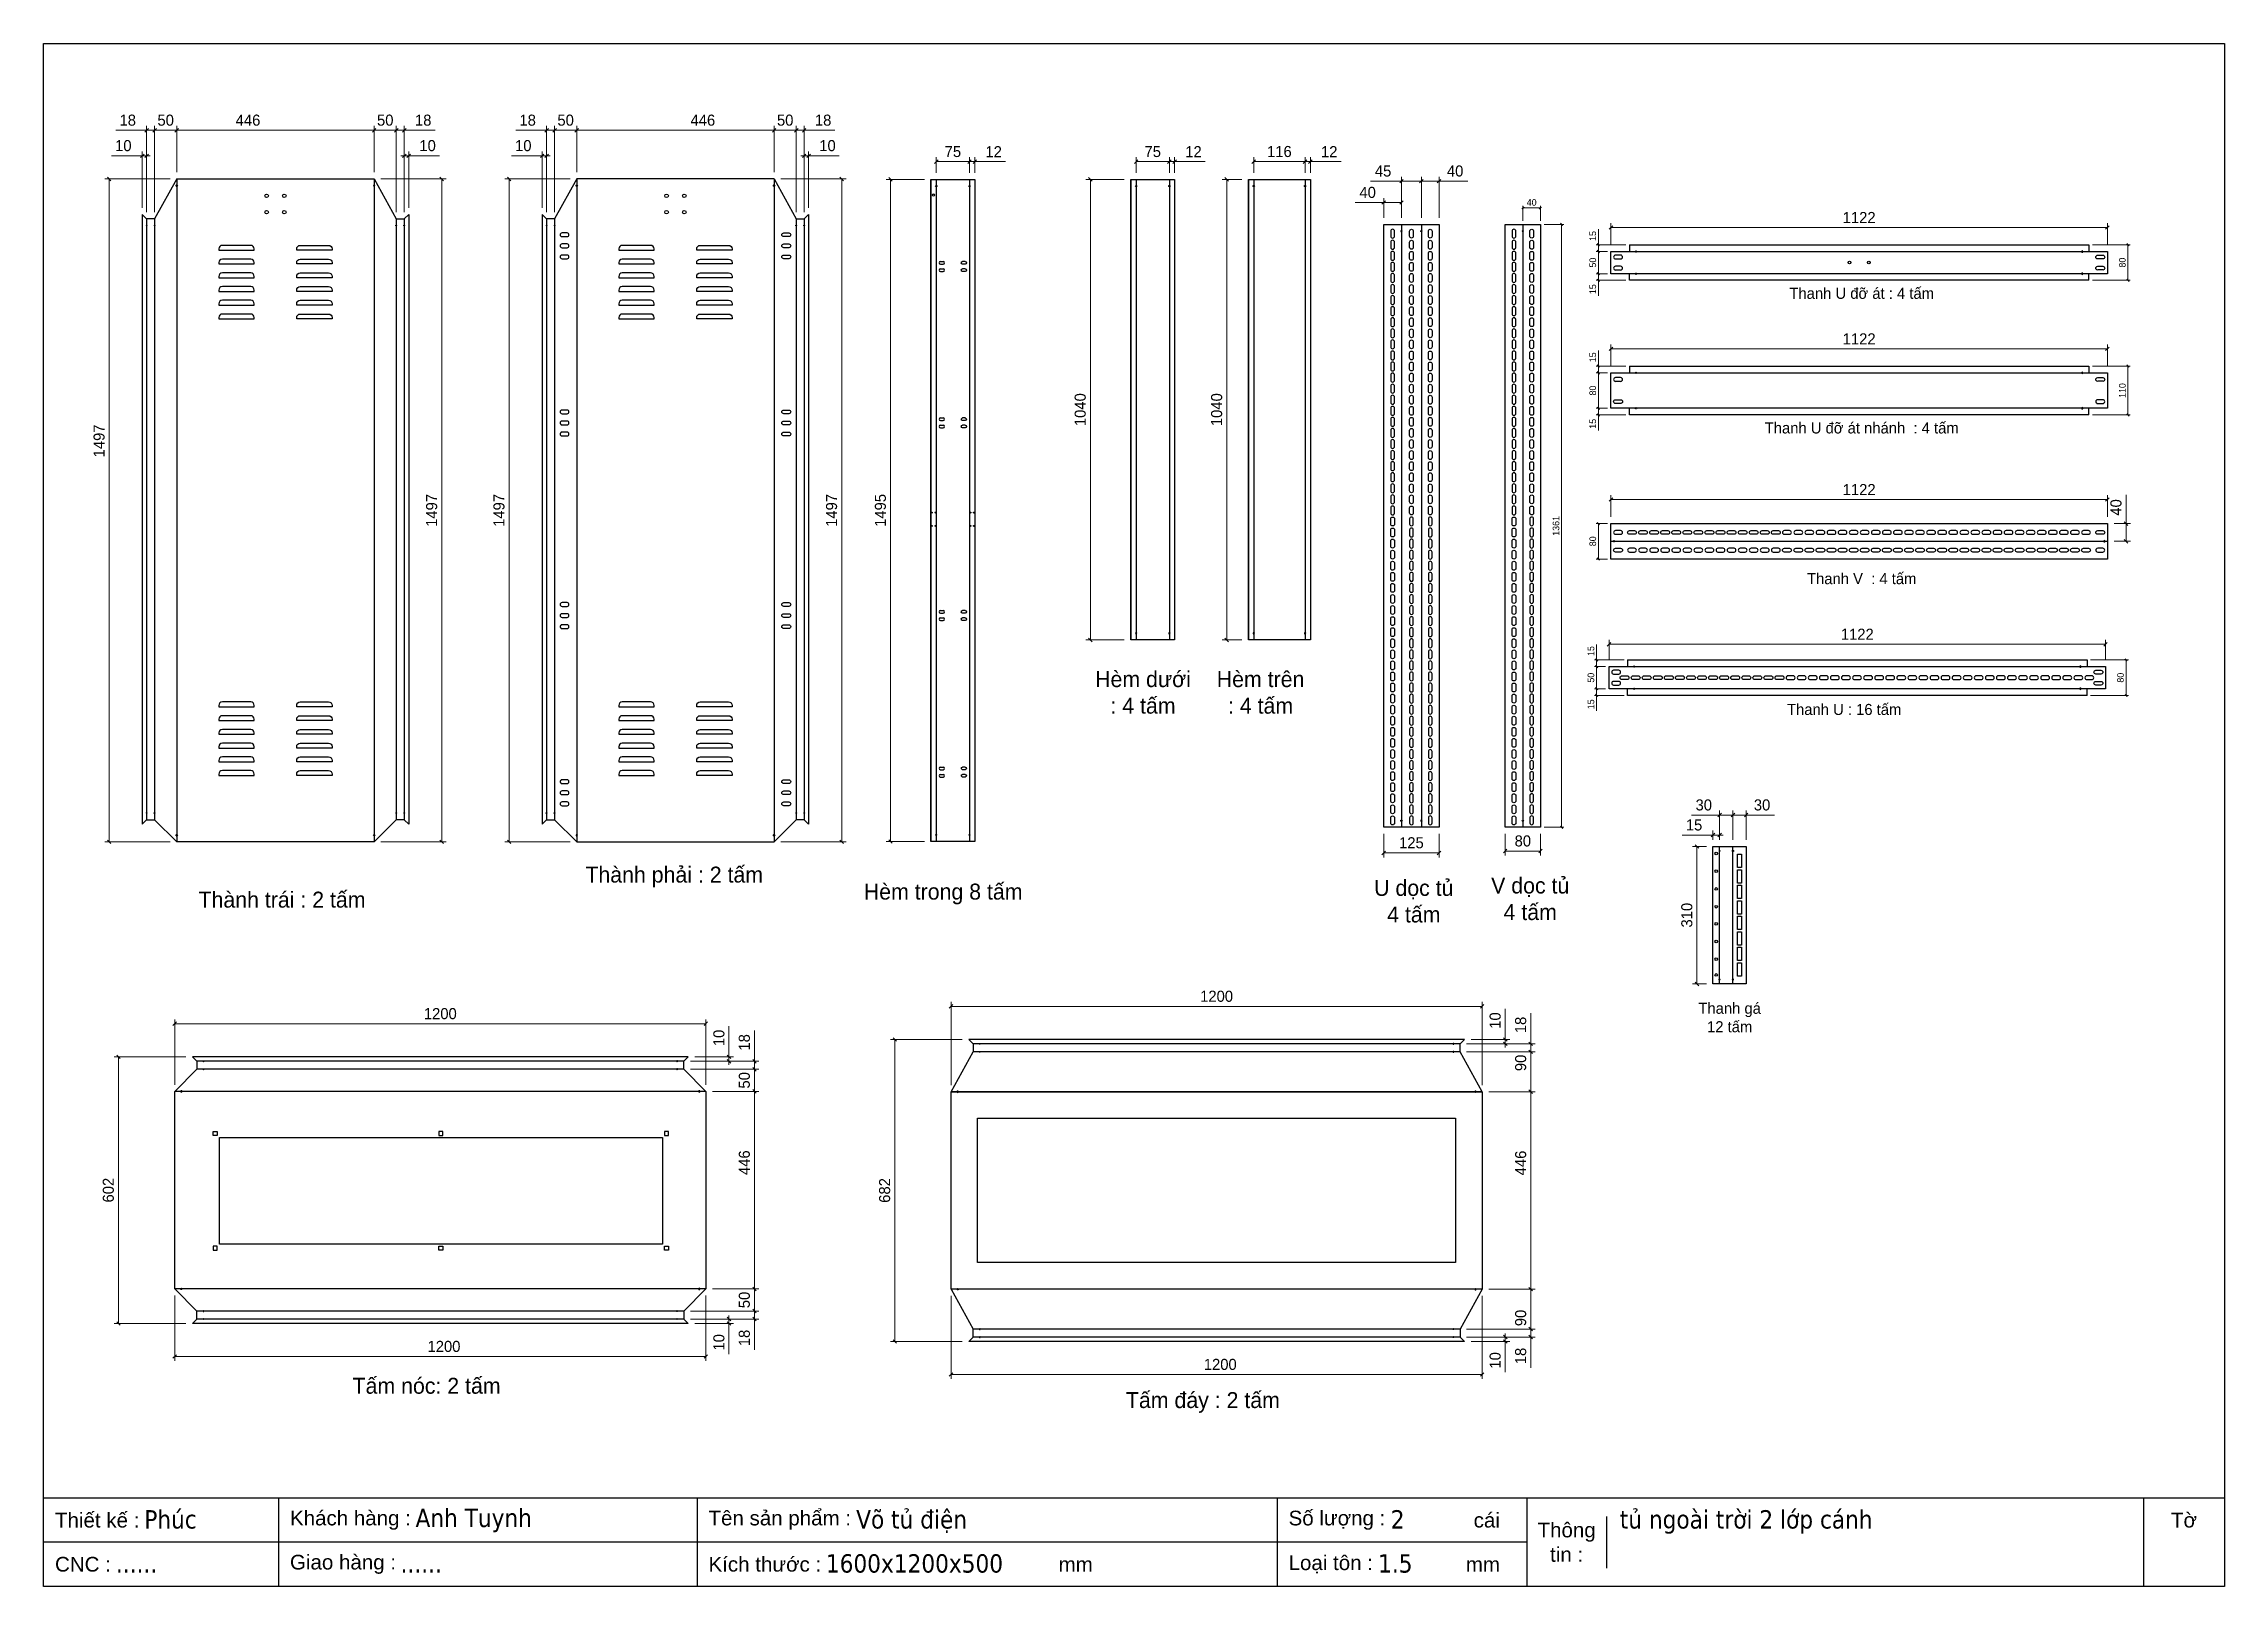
# Model space of a CAD drawing. Header units: millimetres. Extents: x 0 to 4927, y 0 to 3484.
import ezdxf
from ezdxf.enums import TextEntityAlignment as Align

# ---------------------------------------------------------------- set-up
doc = ezdxf.new("R2010")
doc.units = ezdxf.units.MM
doc.layers.add('CNC', color=7, linetype='Continuous')
doc.layers.add('DIM', color=253, linetype='Continuous')
doc.layers.add('Tủ điện', color=7, linetype='Continuous', lineweight=25)
doc.styles.add('Arial', font='arial.ttf')
doc.styles.add('Tahoma (Input Text)', font='tahoma.ttf')
doc.dimstyles.new('Dim-15', dxfattribs={"dimtxt": 15, "dimasz": 5, "dimexe": 5, "dimexo": 8, "dimgap": 5, "dimtad": 1, "dimdec": 0, "dimtxsty": 'Standard', "dimblk": 'OBLIQUE', "dimcen": 10, "dimclrd": 5, "dimclre": 5, "dimclrt": 3, "dimazin": 3, "dimtfac": 1, "dimtdec": 0, "dimtmove": 0, "dimatfit": 3, "dimldrblk": 'OBLIQUE', "dimlwd": 9, "dimlwe": 9})
doc.dimstyles.new('Dim-25', dxfattribs={"dimtxt": 25, "dimasz": 8, "dimexe": 10, "dimexo": 15, "dimgap": 10, "dimtad": 1, "dimdec": 0, "dimtxsty": 'Standard', "dimblk": 'OBLIQUE', "dimcen": 10, "dimclrd": 5, "dimclre": 5, "dimclrt": 3, "dimazin": 3, "dimtfac": 1, "dimtdec": 0, "dimtmove": 0, "dimatfit": 3, "dimldrblk": 'OBLIQUE', "dimlwd": 9, "dimlwe": 9})

msp = doc.modelspace()

# ---------------------------------------------------------------- texts
at = {"color": 2, "attachment_point": 5}
for s, insert, char_height, width in [('Thanh U đỡ át : 4 tấm', (4107.5, 2919.7), 25, 775), ('Thanh U đỡ át nhánh  : 4 tấm', (4107.5, 2615.7), 25, 775), ('Thanh V  : 4 tấm', (4107.5, 2275.4), 25, 775), ('Hèm dưới \\P: 4 tấm', (2483.8, 2018.4), 36, 775), ('Hèm trên\\P: 4 tấm', (2749.4, 2018.4), 36, 775), ('Thanh U : 16 tấm', (4067.9, 1980), 25, 775), ('Thành phải : 2 tấm', (1424.7, 1601.8), 36, 775), ('Hèm trong 8 tấm', (2032.3, 1563.4), 36, 775), ('U dọc tủ\\P4 tấm', (3095.6, 1546.9), 36, 775), ('V dọc tủ\\P4 tấm', (3358.6, 1552.3), 36, 775), ('Thành trái : 2 tấm', (538.6, 1550.4), 36, 775), ('Thanh gá\\P12 tấm', (3809.2, 1284.4), 25, 785), ('Tấm nóc: 2 tấm', (865.2, 452.7), 36, 775), ('Tấm đáy : 2 tấm', (2619.1, 415.2), 36, 775)]:
    msp.add_mtext(s, dxfattribs=dict(at, insert=insert, char_height=char_height, width=width))

# ---------------------------------------------------------------- blocks, each defined once
blk = doc.blocks.new('*D1')
at = {"color": 0, "linetype": 'ByBlock', "lineweight": -2}
for p, q in [((3432.1, 3072.7), (3427.1, 3077.7)), ((3427.1, 1716.5), (3432.1, 1711.5))]:
    blk.add_line(p, q, dxfattribs=at)
at = {"layer": 'Defpoints', "color": 0, "transparency": 16777216}
for p in [(3381.9, 3075.2), (3381.9, 1714), (3429.6, 1714)]:
    blk.add_point(p, dxfattribs=at)
at = {"layer": 'DIM', "color": 5, "lineweight": 9, "transparency": 16777216}
for p, q in [((3389.9, 3075.2), (3434.6, 3075.2)), ((3429.6, 3075.2), (3429.6, 1714)), ((3389.9, 1714), (3434.6, 1714))]:
    blk.add_line(p, q, dxfattribs=at)
at = {"layer": 'DIM', "color": 3, "transparency": 16777216, "insert": (3416.9, 2394.6), "char_height": 15, "attachment_point": 5, "rotation": 90}
blk.add_mtext('1361', dxfattribs=at)
blk = doc.blocks.new('_Oblique')
at = {"color": 0, "linetype": 'ByBlock', "lineweight": -2}
blk.add_line((-0.5, -0.5), (0.5, 0.5), dxfattribs=at)
blk = doc.blocks.new('*D2')
at = {"color": 0, "linetype": 'ByBlock', "lineweight": -2}
for p, q in [((3344.4, 3115), (3339.4, 3110)), ((3379.4, 3110), (3384.4, 3115))]:
    blk.add_line(p, q, dxfattribs=at)
at = {"layer": 'Defpoints', "color": 0, "transparency": 16777216}
for p in [(3381.9, 3112.5), (3341.9, 3075.2), (3381.9, 3075.2)]:
    blk.add_point(p, dxfattribs=at)
at = {"layer": 'DIM', "color": 5, "lineweight": 9, "transparency": 16777216}
for p, q in [((3341.9, 3083.2), (3341.9, 3117.5)), ((3341.9, 3112.5), (3381.9, 3112.5)), ((3381.9, 3083.2), (3381.9, 3117.5))]:
    blk.add_line(p, q, dxfattribs=at)
at = {"layer": 'DIM', "color": 3, "transparency": 16777216, "insert": (3361.9, 3125.1), "char_height": 15, "attachment_point": 5}
blk.add_mtext('40', dxfattribs=at)
blk = doc.blocks.new('f3daunguoc')
at = {"layer": 'CNC', "color": 2, "lineweight": -3}
blk.add_circle((0, 0), 1.5, dxfattribs=at)
blk = doc.blocks.new('ovan8.5x20')
at = {"layer": 'CNC', "color": 2, "lineweight": -3}
for p, q in [((5.7, 4.2), (-5.8, 4.2)), ((-5.8, -4.2), (5.7, -4.2))]:
    blk.add_line(p, q, dxfattribs=at)
for centre, start, end in [((-5.8, 0), 90, 270), ((5.7, 0), 270, 90)]:
    blk.add_arc(centre, 4.25, start, end, dxfattribs=at)
blk = doc.blocks.new('*D3')
at = {"color": 0, "linetype": 'ByBlock', "lineweight": -2}
for p, q in [((3116.7, 3177.1), (3108.7, 3169.1)), ((3148.7, 3169.1), (3156.7, 3177.1))]:
    blk.add_line(p, q, dxfattribs=at)
at = {"layer": 'Defpoints', "color": 0, "ltscale": 3, "transparency": 16777216}
for p in [(3152.7, 3173.1), (3112.7, 3075.2), (3152.7, 3075.2)]:
    blk.add_point(p, dxfattribs=at)
at = {"layer": 'DIM', "color": 5, "lineweight": 9, "ltscale": 3, "transparency": 16777216}
for p, q in [((3112.7, 3090.2), (3112.7, 3183.1)), ((3112.7, 3173.1), (3152.7, 3173.1)), ((3152.7, 3090.2), (3152.7, 3183.1)), ((3152.7, 3173.1), (3217.4, 3173.1))]:
    blk.add_line(p, q, dxfattribs=at)
at = {"layer": 'DIM', "color": 3, "ltscale": 3, "transparency": 16777216, "insert": (3189, 3195.9), "char_height": 25, "attachment_point": 5}
blk.add_mtext('40', dxfattribs=at)
blk = doc.blocks.new('*D4')
at = {"color": 0, "linetype": 'ByBlock', "lineweight": -2}
for p, q in [((3071.7, 3177.1), (3063.7, 3169.1)), ((3108.7, 3169.1), (3116.7, 3177.1))]:
    blk.add_line(p, q, dxfattribs=at)
at = {"layer": 'Defpoints', "color": 0, "ltscale": 3, "transparency": 16777216}
for p in [(3067.7, 3173.1), (3067.7, 3075.2), (3112.7, 3075.2)]:
    blk.add_point(p, dxfattribs=at)
at = {"layer": 'DIM', "color": 5, "lineweight": 9, "ltscale": 3, "transparency": 16777216}
for p, q in [((3067.7, 3173.1), (2997.7, 3173.1)), ((3067.7, 3090.2), (3067.7, 3183.1)), ((3112.7, 3173.1), (3067.7, 3173.1)), ((3112.7, 3090.2), (3112.7, 3183.1))]:
    blk.add_line(p, q, dxfattribs=at)
at = {"layer": 'DIM', "color": 3, "ltscale": 3, "transparency": 16777216, "insert": (3026.2, 3195.8), "char_height": 25, "attachment_point": 5}
blk.add_mtext('45', dxfattribs=at)
blk = doc.blocks.new('*D5')
at = {"color": 0, "linetype": 'ByBlock', "lineweight": -2}
for p, q in [((3031.7, 3128.8), (3023.7, 3120.8)), ((3063.7, 3120.8), (3071.7, 3128.8))]:
    blk.add_line(p, q, dxfattribs=at)
at = {"layer": 'Defpoints', "color": 0, "ltscale": 3, "transparency": 16777216}
for p in [(3027.7, 3124.8), (3027.7, 3075.2), (3067.7, 3075.2)]:
    blk.add_point(p, dxfattribs=at)
at = {"layer": 'DIM', "color": 5, "lineweight": 9, "ltscale": 3, "transparency": 16777216}
for p, q in [((3027.7, 3124.8), (2962.9, 3124.8)), ((3027.7, 3090.2), (3027.7, 3134.8)), ((3067.7, 3124.8), (3027.7, 3124.8)), ((3067.7, 3090.2), (3067.7, 3134.8))]:
    blk.add_line(p, q, dxfattribs=at)
at = {"layer": 'DIM', "color": 3, "ltscale": 3, "transparency": 16777216, "insert": (2991.3, 3147.6), "char_height": 25, "attachment_point": 5}
blk.add_mtext('40', dxfattribs=at)
blk = doc.blocks.new('*D6')
at = {"color": 0, "linetype": 'ByBlock', "lineweight": -2}
for p, q in [((903.5, 3174.1), (895.5, 3182.1)), ((895.5, 1685.1), (903.5, 1677.1))]:
    blk.add_line(p, q, dxfattribs=at)
at = {"layer": 'Defpoints', "color": 0, "transparency": 16777216}
for p in [(746.8, 3178.1), (746.8, 1681.1), (899.5, 1681.1)]:
    blk.add_point(p, dxfattribs=at)
at = {"layer": 'DIM', "color": 5, "lineweight": 9, "transparency": 16777216}
for p, q in [((761.8, 3178.1), (909.5, 3178.1)), ((899.5, 3178.1), (899.5, 1681.1)), ((761.8, 1681.1), (909.5, 1681.1))]:
    blk.add_line(p, q, dxfattribs=at)
at = {"layer": 'DIM', "color": 3, "transparency": 16777216, "insert": (876.8, 2429.6), "char_height": 25, "attachment_point": 5, "rotation": 90}
blk.add_mtext('1497', dxfattribs=at)
blk = doc.blocks.new('*D7')
at = {"color": 0, "linetype": 'ByBlock', "lineweight": -2}
for p, q in [((304.8, 3292), (296.8, 3284)), ((742.8, 3284), (750.8, 3292))]:
    blk.add_line(p, q, dxfattribs=at)
at = {"layer": 'Defpoints', "color": 0, "transparency": 16777216}
for p in [(746.8, 3288), (300.8, 3178.1), (746.8, 3178.1)]:
    blk.add_point(p, dxfattribs=at)
at = {"layer": 'DIM', "color": 5, "lineweight": 9, "transparency": 16777216}
for p, q in [((300.8, 3193.1), (300.8, 3298)), ((300.8, 3288), (746.8, 3288)), ((746.8, 3193.1), (746.8, 3298))]:
    blk.add_line(p, q, dxfattribs=at)
at = {"layer": 'DIM', "color": 3, "transparency": 16777216, "insert": (461.8, 3310.7), "char_height": 25, "attachment_point": 5}
blk.add_mtext('446', dxfattribs=at)
blk = doc.blocks.new('*D8')
at = {"color": 0, "linetype": 'ByBlock', "lineweight": -2}
for p, q in [((750.8, 3292), (742.8, 3284)), ((792.8, 3284), (800.8, 3292))]:
    blk.add_line(p, q, dxfattribs=at)
at = {"layer": 'Defpoints', "color": 0, "transparency": 16777216}
for p in [(796.8, 3288), (746.8, 3178.1), (796.8, 3088.1)]:
    blk.add_point(p, dxfattribs=at)
at = {"layer": 'DIM', "color": 5, "lineweight": 9, "transparency": 16777216}
for p, q in [((746.8, 3193.1), (746.8, 3298)), ((746.8, 3288), (796.8, 3288)), ((796.8, 3103.1), (796.8, 3298))]:
    blk.add_line(p, q, dxfattribs=at)
at = {"layer": 'DIM', "color": 3, "transparency": 16777216, "insert": (771.8, 3310.7), "char_height": 25, "attachment_point": 5}
blk.add_mtext('50', dxfattribs=at)
blk = doc.blocks.new('*D9')
at = {"color": 0, "linetype": 'ByBlock', "lineweight": -2}
for p, q in [((792.8, 3284), (800.8, 3292)), ((818.8, 3292), (810.8, 3284))]:
    blk.add_line(p, q, dxfattribs=at)
at = {"layer": 'Defpoints', "color": 0, "transparency": 16777216}
for p in [(814.8, 3288), (796.8, 3088.1), (814.8, 3088.1)]:
    blk.add_point(p, dxfattribs=at)
at = {"layer": 'DIM', "color": 5, "lineweight": 9, "transparency": 16777216}
for p, q in [((796.8, 3288), (788.8, 3288)), ((796.8, 3103.1), (796.8, 3298)), ((796.8, 3288), (814.8, 3288)), ((814.8, 3103.1), (814.8, 3298)), ((814.8, 3288), (884.3, 3288))]:
    blk.add_line(p, q, dxfattribs=at)
at = {"layer": 'DIM', "color": 3, "transparency": 16777216, "insert": (857.6, 3310.7), "char_height": 25, "attachment_point": 5}
blk.add_mtext('18', dxfattribs=at)
blk = doc.blocks.new('*D10')
at = {"color": 0, "linetype": 'ByBlock', "lineweight": -2}
for p, q in [((810.8, 3226.4), (818.8, 3234.4)), ((828.8, 3234.4), (820.8, 3226.4))]:
    blk.add_line(p, q, dxfattribs=at)
at = {"layer": 'Defpoints', "color": 0, "transparency": 16777216}
for p in [(824.8, 3230.4), (814.8, 3088.1), (824.8, 3098.1)]:
    blk.add_point(p, dxfattribs=at)
at = {"layer": 'DIM', "color": 5, "lineweight": 9, "transparency": 16777216}
for p, q in [((814.8, 3230.4), (806.8, 3230.4)), ((814.8, 3103.1), (814.8, 3240.4)), ((814.8, 3230.4), (824.8, 3230.4)), ((824.8, 3113.1), (824.8, 3240.4)), ((824.8, 3230.4), (894.2, 3230.4))]:
    blk.add_line(p, q, dxfattribs=at)
at = {"layer": 'DIM', "color": 3, "transparency": 16777216, "insert": (867.5, 3253.2), "char_height": 25, "attachment_point": 5}
blk.add_mtext('10', dxfattribs=at)
blk = doc.blocks.new('f2dauxuoi')
at = {"layer": 'CNC', "color": 2, "lineweight": -3}
blk.add_circle((0, 0), 1, dxfattribs=at)
blk = doc.blocks.new('*D11')
at = {"color": 0, "linetype": 'ByBlock', "lineweight": -2}
for p, q in [((152.1, 3174.1), (144.1, 3182.1)), ((144.1, 1685.1), (152.1, 1677.1))]:
    blk.add_line(p, q, dxfattribs=at)
at = {"layer": 'Defpoints', "color": 0, "transparency": 16777216}
for p in [(300.8, 3178.1), (148.1, 1681.1), (300.8, 1681.1)]:
    blk.add_point(p, dxfattribs=at)
at = {"layer": 'DIM', "color": 5, "lineweight": 9, "transparency": 16777216}
for p, q in [((285.8, 3178.1), (138.1, 3178.1)), ((148.1, 3178.1), (148.1, 1681.1)), ((285.8, 1681.1), (138.1, 1681.1))]:
    blk.add_line(p, q, dxfattribs=at)
at = {"layer": 'DIM', "color": 3, "transparency": 16777216, "insert": (125.4, 2586.5), "char_height": 25, "attachment_point": 5, "rotation": 90}
blk.add_mtext('1497', dxfattribs=at)
blk = doc.blocks.new('*D12')
at = {"color": 0, "linetype": 'ByBlock', "lineweight": -2}
for p, q in [((254.8, 3292), (246.8, 3284)), ((296.8, 3284), (304.8, 3292))]:
    blk.add_line(p, q, dxfattribs=at)
at = {"layer": 'Defpoints', "color": 0, "transparency": 16777216}
for p in [(250.8, 3288), (300.8, 3178.1), (250.8, 3088.1)]:
    blk.add_point(p, dxfattribs=at)
at = {"layer": 'DIM', "color": 5, "lineweight": 9, "transparency": 16777216}
for p, q in [((250.8, 3103.1), (250.8, 3298)), ((300.8, 3288), (250.8, 3288)), ((300.8, 3193.1), (300.8, 3298))]:
    blk.add_line(p, q, dxfattribs=at)
at = {"layer": 'DIM', "color": 3, "transparency": 16777216, "insert": (275.8, 3310.7), "char_height": 25, "attachment_point": 5}
blk.add_mtext('50', dxfattribs=at)
blk = doc.blocks.new('*D13')
at = {"color": 0, "linetype": 'ByBlock', "lineweight": -2}
for p, q in [((228.8, 3284), (236.8, 3292)), ((254.8, 3292), (246.8, 3284))]:
    blk.add_line(p, q, dxfattribs=at)
at = {"layer": 'Defpoints', "color": 0, "transparency": 16777216}
for p in [(232.8, 3288), (232.8, 3088.1), (250.8, 3088.1)]:
    blk.add_point(p, dxfattribs=at)
at = {"layer": 'DIM', "color": 5, "lineweight": 9, "transparency": 16777216}
for p, q in [((232.8, 3288), (163.3, 3288)), ((232.8, 3103.1), (232.8, 3298)), ((250.8, 3288), (232.8, 3288)), ((250.8, 3103.1), (250.8, 3298)), ((250.8, 3288), (258.8, 3288))]:
    blk.add_line(p, q, dxfattribs=at)
at = {"layer": 'DIM', "color": 3, "transparency": 16777216, "insert": (190.1, 3310.7), "char_height": 25, "attachment_point": 5}
blk.add_mtext('18', dxfattribs=at)
blk = doc.blocks.new('*D14')
at = {"color": 0, "linetype": 'ByBlock', "lineweight": -2}
for p, q in [((218.8, 3226.4), (226.8, 3234.4)), ((236.8, 3234.4), (228.8, 3226.4))]:
    blk.add_line(p, q, dxfattribs=at)
at = {"layer": 'Defpoints', "color": 0, "transparency": 16777216}
for p in [(222.8, 3230.4), (222.8, 3098.1), (232.8, 3088.1)]:
    blk.add_point(p, dxfattribs=at)
at = {"layer": 'DIM', "color": 5, "lineweight": 9, "transparency": 16777216}
for p, q in [((222.8, 3230.4), (153.5, 3230.4)), ((222.8, 3113.1), (222.8, 3240.4)), ((232.8, 3230.4), (222.8, 3230.4)), ((232.8, 3103.1), (232.8, 3240.4)), ((232.8, 3230.4), (240.8, 3230.4))]:
    blk.add_line(p, q, dxfattribs=at)
at = {"layer": 'DIM', "color": 3, "transparency": 16777216, "insert": (180.1, 3253.2), "char_height": 25, "attachment_point": 5}
blk.add_mtext('10', dxfattribs=at)
blk = doc.blocks.new('*D15')
at = {"color": 0, "linetype": 'ByBlock', "lineweight": -2}
for p, q in [((1055.7, 3174.1), (1047.7, 3182.1)), ((1047.7, 1685.1), (1055.7, 1677.1))]:
    blk.add_line(p, q, dxfattribs=at)
at = {"layer": 'Defpoints', "color": 0, "transparency": 16777216}
for p in [(1204.4, 3178.1), (1051.7, 1681.1), (1204.4, 1681.1)]:
    blk.add_point(p, dxfattribs=at)
at = {"layer": 'DIM', "color": 5, "lineweight": 9, "transparency": 16777216}
for p, q in [((1189.4, 3178.1), (1041.7, 3178.1)), ((1051.7, 3178.1), (1051.7, 1681.1)), ((1189.4, 1681.1), (1041.7, 1681.1))]:
    blk.add_line(p, q, dxfattribs=at)
at = {"layer": 'DIM', "color": 3, "transparency": 16777216, "insert": (1028.9, 2429.6), "char_height": 25, "attachment_point": 5, "rotation": 90}
blk.add_mtext('1497', dxfattribs=at)
blk = doc.blocks.new('*D16')
at = {"color": 0, "linetype": 'ByBlock', "lineweight": -2}
for p, q in [((1208.4, 3292), (1200.4, 3284)), ((1646.4, 3284), (1654.4, 3292))]:
    blk.add_line(p, q, dxfattribs=at)
at = {"layer": 'Defpoints', "color": 0, "transparency": 16777216}
for p in [(1204.4, 3288), (1204.4, 3178.1), (1650.4, 3178.1)]:
    blk.add_point(p, dxfattribs=at)
at = {"layer": 'DIM', "color": 5, "lineweight": 9, "transparency": 16777216}
for p, q in [((1204.4, 3193.1), (1204.4, 3298)), ((1650.4, 3288), (1204.4, 3288)), ((1650.4, 3193.1), (1650.4, 3298))]:
    blk.add_line(p, q, dxfattribs=at)
at = {"layer": 'DIM', "color": 3, "transparency": 16777216, "insert": (1489.4, 3310.7), "char_height": 25, "attachment_point": 5}
blk.add_mtext('446', dxfattribs=at)
blk = doc.blocks.new('*D17')
at = {"color": 0, "linetype": 'ByBlock', "lineweight": -2}
for p, q in [((1158.4, 3292), (1150.4, 3284)), ((1200.4, 3284), (1208.4, 3292))]:
    blk.add_line(p, q, dxfattribs=at)
at = {"layer": 'Defpoints', "color": 0, "transparency": 16777216}
for p in [(1154.4, 3288), (1204.4, 3178.1), (1154.4, 3088.1)]:
    blk.add_point(p, dxfattribs=at)
at = {"layer": 'DIM', "color": 5, "lineweight": 9, "transparency": 16777216}
for p, q in [((1154.4, 3103.1), (1154.4, 3298)), ((1204.4, 3288), (1154.4, 3288)), ((1204.4, 3193.1), (1204.4, 3298))]:
    blk.add_line(p, q, dxfattribs=at)
at = {"layer": 'DIM', "color": 3, "transparency": 16777216, "insert": (1179.4, 3310.7), "char_height": 25, "attachment_point": 5}
blk.add_mtext('50', dxfattribs=at)
blk = doc.blocks.new('*D18')
at = {"color": 0, "linetype": 'ByBlock', "lineweight": -2}
for p, q in [((1132.4, 3284), (1140.4, 3292)), ((1158.4, 3292), (1150.4, 3284))]:
    blk.add_line(p, q, dxfattribs=at)
at = {"layer": 'Defpoints', "color": 0, "transparency": 16777216}
for p in [(1136.4, 3288), (1136.4, 3088.1), (1154.4, 3088.1)]:
    blk.add_point(p, dxfattribs=at)
at = {"layer": 'DIM', "color": 5, "lineweight": 9, "transparency": 16777216}
for p, q in [((1136.4, 3288), (1066.8, 3288)), ((1136.4, 3103.1), (1136.4, 3298)), ((1154.4, 3288), (1136.4, 3288)), ((1154.4, 3103.1), (1154.4, 3298)), ((1154.4, 3288), (1162.4, 3288))]:
    blk.add_line(p, q, dxfattribs=at)
at = {"layer": 'DIM', "color": 3, "transparency": 16777216, "insert": (1093.6, 3310.7), "char_height": 25, "attachment_point": 5}
blk.add_mtext('18', dxfattribs=at)
blk = doc.blocks.new('*D19')
at = {"color": 0, "linetype": 'ByBlock', "lineweight": -2}
for p, q in [((1122.4, 3226.4), (1130.4, 3234.4)), ((1140.4, 3234.4), (1132.4, 3226.4))]:
    blk.add_line(p, q, dxfattribs=at)
at = {"layer": 'Defpoints', "color": 0, "transparency": 16777216}
for p in [(1126.4, 3230.4), (1126.4, 3098.1), (1136.4, 3088.1)]:
    blk.add_point(p, dxfattribs=at)
at = {"layer": 'DIM', "color": 5, "lineweight": 9, "transparency": 16777216}
for p, q in [((1126.4, 3230.4), (1057, 3230.4)), ((1126.4, 3113.1), (1126.4, 3240.4)), ((1136.4, 3230.4), (1126.4, 3230.4)), ((1136.4, 3103.1), (1136.4, 3240.4)), ((1136.4, 3230.4), (1144.4, 3230.4))]:
    blk.add_line(p, q, dxfattribs=at)
at = {"layer": 'DIM', "color": 3, "transparency": 16777216, "insert": (1083.7, 3253.2), "char_height": 25, "attachment_point": 5}
blk.add_mtext('10', dxfattribs=at)
blk = doc.blocks.new('*D20')
at = {"color": 0, "linetype": 'ByBlock', "lineweight": -2}
for p, q in [((1807.1, 3174.1), (1799.1, 3182.1)), ((1799.1, 1685.1), (1807.1, 1677.1))]:
    blk.add_line(p, q, dxfattribs=at)
at = {"layer": 'Defpoints', "color": 0, "transparency": 16777216}
for p in [(1650.4, 3178.1), (1650.4, 1681.1), (1803.1, 1681.1)]:
    blk.add_point(p, dxfattribs=at)
at = {"layer": 'DIM', "color": 5, "lineweight": 9, "transparency": 16777216}
for p, q in [((1665.4, 3178.1), (1813.1, 3178.1)), ((1803.1, 3178.1), (1803.1, 1681.1)), ((1665.4, 1681.1), (1813.1, 1681.1))]:
    blk.add_line(p, q, dxfattribs=at)
at = {"layer": 'DIM', "color": 3, "transparency": 16777216, "insert": (1780.3, 2429.6), "char_height": 25, "attachment_point": 5, "rotation": 90}
blk.add_mtext('1497', dxfattribs=at)
blk = doc.blocks.new('*D21')
at = {"color": 0, "linetype": 'ByBlock', "lineweight": -2}
for p, q in [((1654.4, 3292), (1646.4, 3284)), ((1696.4, 3284), (1704.4, 3292))]:
    blk.add_line(p, q, dxfattribs=at)
at = {"layer": 'Defpoints', "color": 0, "transparency": 16777216}
for p in [(1700.4, 3288), (1650.4, 3178.1), (1700.4, 3088.1)]:
    blk.add_point(p, dxfattribs=at)
at = {"layer": 'DIM', "color": 5, "lineweight": 9, "transparency": 16777216}
for p, q in [((1650.4, 3193.1), (1650.4, 3298)), ((1650.4, 3288), (1700.4, 3288)), ((1700.4, 3103.1), (1700.4, 3298))]:
    blk.add_line(p, q, dxfattribs=at)
at = {"layer": 'DIM', "color": 3, "transparency": 16777216, "insert": (1675.4, 3310.7), "char_height": 25, "attachment_point": 5}
blk.add_mtext('50', dxfattribs=at)
blk = doc.blocks.new('*D22')
at = {"color": 0, "linetype": 'ByBlock', "lineweight": -2}
for p, q in [((1696.4, 3284), (1704.4, 3292)), ((1722.4, 3292), (1714.4, 3284))]:
    blk.add_line(p, q, dxfattribs=at)
at = {"layer": 'Defpoints', "color": 0, "transparency": 16777216}
for p in [(1718.4, 3288), (1700.4, 3088.1), (1718.4, 3088.1)]:
    blk.add_point(p, dxfattribs=at)
at = {"layer": 'DIM', "color": 5, "lineweight": 9, "transparency": 16777216}
for p, q in [((1700.4, 3288), (1692.4, 3288)), ((1700.4, 3103.1), (1700.4, 3298)), ((1700.4, 3288), (1718.4, 3288)), ((1718.4, 3103.1), (1718.4, 3298)), ((1718.4, 3288), (1787.9, 3288))]:
    blk.add_line(p, q, dxfattribs=at)
at = {"layer": 'DIM', "color": 3, "transparency": 16777216, "insert": (1761.1, 3310.7), "char_height": 25, "attachment_point": 5}
blk.add_mtext('18', dxfattribs=at)
blk = doc.blocks.new('*D23')
at = {"color": 0, "linetype": 'ByBlock', "lineweight": -2}
for p, q in [((1714.4, 3226.4), (1722.4, 3234.4)), ((1732.4, 3234.4), (1724.4, 3226.4))]:
    blk.add_line(p, q, dxfattribs=at)
at = {"layer": 'Defpoints', "color": 0, "transparency": 16777216}
for p in [(1728.4, 3230.4), (1718.4, 3088.1), (1728.4, 3098.1)]:
    blk.add_point(p, dxfattribs=at)
at = {"layer": 'DIM', "color": 5, "lineweight": 9, "transparency": 16777216}
for p, q in [((1718.4, 3230.4), (1710.4, 3230.4)), ((1718.4, 3103.1), (1718.4, 3240.4)), ((1718.4, 3230.4), (1728.4, 3230.4)), ((1728.4, 3113.1), (1728.4, 3240.4)), ((1728.4, 3230.4), (1797.7, 3230.4))]:
    blk.add_line(p, q, dxfattribs=at)
at = {"layer": 'DIM', "color": 3, "transparency": 16777216, "insert": (1771, 3253.2), "char_height": 25, "attachment_point": 5}
blk.add_mtext('10', dxfattribs=at)
blk = doc.blocks.new('ovan')
at = {"color": 2}
for p, q in [((14.8, 8.5), (3.3, 8.5)), ((3.3, 0), (14.8, 0))]:
    blk.add_line(p, q, dxfattribs=at)
for centre, start, end in [((3.3, 4.3), 90, 270), ((14.8, 4.3), 270, 90)]:
    blk.add_arc(centre, 4.25, start, end, dxfattribs=at)
blk = doc.blocks.new('*D24')
at = {"color": 0, "linetype": 'ByBlock', "lineweight": -2}
for p, q in [((300.2, 523), (292.2, 515)), ((1492.2, 515), (1500.2, 523))]:
    blk.add_line(p, q, dxfattribs=at)
at = {"layer": 'Defpoints', "color": 0, "transparency": 16777216}
for p in [(296.2, 671.7), (1496.2, 671.7), (296.2, 519)]:
    blk.add_point(p, dxfattribs=at)
at = {"layer": 'DIM', "color": 5, "lineweight": 9, "transparency": 16777216}
for p, q in [((296.2, 656.7), (296.2, 509)), ((1496.2, 656.7), (1496.2, 509)), ((1496.2, 519), (296.2, 519))]:
    blk.add_line(p, q, dxfattribs=at)
at = {"layer": 'DIM', "color": 3, "transparency": 16777216, "insert": (904.5, 541.7), "char_height": 25, "attachment_point": 5}
blk.add_mtext('1200', dxfattribs=at)
blk = doc.blocks.new('*D25')
at = {"color": 0, "linetype": 'ByBlock', "lineweight": -2}
for p, q in [((1610, 1113.7), (1602, 1121.7)), ((1602, 675.7), (1610, 667.7))]:
    blk.add_line(p, q, dxfattribs=at)
at = {"layer": 'Defpoints', "color": 0, "transparency": 16777216}
for p in [(1496.2, 1117.7), (1496.2, 671.7), (1606, 671.7)]:
    blk.add_point(p, dxfattribs=at)
at = {"layer": 'DIM', "color": 5, "lineweight": 9, "transparency": 16777216}
for p, q in [((1511.2, 1117.7), (1616, 1117.7)), ((1606, 1117.7), (1606, 671.7)), ((1511.2, 671.7), (1616, 671.7))]:
    blk.add_line(p, q, dxfattribs=at)
at = {"layer": 'DIM', "color": 3, "transparency": 16777216, "insert": (1583.2, 956.7), "char_height": 25, "attachment_point": 5, "rotation": 90}
blk.add_mtext('446', dxfattribs=at)
blk = doc.blocks.new('*D26')
at = {"color": 0, "linetype": 'ByBlock', "lineweight": -2}
for p, q in [((1610, 667.7), (1602, 675.7)), ((1602, 625.7), (1610, 617.7))]:
    blk.add_line(p, q, dxfattribs=at)
at = {"layer": 'Defpoints', "color": 0, "transparency": 16777216}
for p in [(1496.2, 671.7), (1446.2, 621.7), (1606, 621.7)]:
    blk.add_point(p, dxfattribs=at)
at = {"layer": 'DIM', "color": 5, "lineweight": 9, "transparency": 16777216}
for p, q in [((1511.2, 671.7), (1616, 671.7)), ((1606, 671.7), (1606, 621.7)), ((1461.2, 621.7), (1616, 621.7))]:
    blk.add_line(p, q, dxfattribs=at)
at = {"layer": 'DIM', "color": 3, "transparency": 16777216, "insert": (1583.2, 646.7), "char_height": 25, "attachment_point": 5, "rotation": 90}
blk.add_mtext('50', dxfattribs=at)
blk = doc.blocks.new('*D27')
at = {"color": 0, "linetype": 'ByBlock', "lineweight": -2}
for p, q in [((1602, 625.7), (1610, 617.7)), ((1610, 599.7), (1602, 607.7))]:
    blk.add_line(p, q, dxfattribs=at)
at = {"layer": 'Defpoints', "color": 0, "transparency": 16777216}
for p in [(1446.2, 621.7), (1446.2, 603.7), (1606, 603.7)]:
    blk.add_point(p, dxfattribs=at)
at = {"layer": 'DIM', "color": 5, "lineweight": 9, "transparency": 16777216}
for p, q in [((1461.2, 621.7), (1616, 621.7)), ((1461.2, 603.7), (1616, 603.7)), ((1606, 621.7), (1606, 629.7)), ((1606, 621.7), (1606, 603.7)), ((1606, 603.7), (1606, 534.2))]:
    blk.add_line(p, q, dxfattribs=at)
at = {"layer": 'DIM', "color": 3, "transparency": 16777216, "insert": (1583.2, 560.9), "char_height": 25, "attachment_point": 5, "rotation": 90}
blk.add_mtext('18', dxfattribs=at)
blk = doc.blocks.new('*D28')
at = {"color": 0, "linetype": 'ByBlock', "lineweight": -2}
for p, q in [((1544.4, 607.7), (1552.4, 599.7)), ((1552.4, 589.7), (1544.4, 597.7))]:
    blk.add_line(p, q, dxfattribs=at)
at = {"layer": 'Defpoints', "color": 0, "transparency": 16777216}
for p in [(1446.2, 603.7), (1456.2, 593.7), (1548.4, 593.7)]:
    blk.add_point(p, dxfattribs=at)
at = {"layer": 'DIM', "color": 5, "lineweight": 9, "transparency": 16777216}
for p, q in [((1461.2, 603.7), (1558.4, 603.7)), ((1471.2, 593.7), (1558.4, 593.7)), ((1548.4, 603.7), (1548.4, 611.7)), ((1548.4, 603.7), (1548.4, 593.7)), ((1548.4, 593.7), (1548.4, 524.3))]:
    blk.add_line(p, q, dxfattribs=at)
at = {"layer": 'DIM', "color": 3, "transparency": 16777216, "insert": (1525.7, 551), "char_height": 25, "attachment_point": 5, "rotation": 90}
blk.add_mtext('10', dxfattribs=at)
blk = doc.blocks.new('*D29')
at = {"color": 0, "linetype": 'ByBlock', "lineweight": -2}
for p, q in [((300.2, 1274.4), (292.2, 1266.4)), ((1492.2, 1266.4), (1500.2, 1274.4))]:
    blk.add_line(p, q, dxfattribs=at)
at = {"layer": 'Defpoints', "color": 0, "transparency": 16777216}
for p in [(296.2, 1270.4), (296.2, 1117.7), (1496.2, 1117.7)]:
    blk.add_point(p, dxfattribs=at)
at = {"layer": 'DIM', "color": 5, "lineweight": 9, "transparency": 16777216}
for p, q in [((296.2, 1132.7), (296.2, 1280.4)), ((1496.2, 1270.4), (296.2, 1270.4)), ((1496.2, 1132.7), (1496.2, 1280.4))]:
    blk.add_line(p, q, dxfattribs=at)
at = {"layer": 'DIM', "color": 3, "transparency": 16777216, "insert": (896.2, 1293.1), "char_height": 25, "attachment_point": 5}
blk.add_mtext('1200', dxfattribs=at)
blk = doc.blocks.new('*D30')
at = {"color": 0, "linetype": 'ByBlock', "lineweight": -2}
for p, q in [((1610, 1163.7), (1602, 1171.7)), ((1602, 1121.7), (1610, 1113.7))]:
    blk.add_line(p, q, dxfattribs=at)
at = {"layer": 'Defpoints', "color": 0, "transparency": 16777216}
for p in [(1446.2, 1167.7), (1606, 1167.7), (1496.2, 1117.7)]:
    blk.add_point(p, dxfattribs=at)
at = {"layer": 'DIM', "color": 5, "lineweight": 9, "transparency": 16777216}
for p, q in [((1461.2, 1167.7), (1616, 1167.7)), ((1606, 1117.7), (1606, 1167.7)), ((1511.2, 1117.7), (1616, 1117.7))]:
    blk.add_line(p, q, dxfattribs=at)
at = {"layer": 'DIM', "color": 3, "transparency": 16777216, "insert": (1583.2, 1142.7), "char_height": 25, "attachment_point": 5, "rotation": 90}
blk.add_mtext('50', dxfattribs=at)
blk = doc.blocks.new('*D31')
at = {"color": 0, "linetype": 'ByBlock', "lineweight": -2}
for p, q in [((1602, 1189.7), (1610, 1181.7)), ((1610, 1163.7), (1602, 1171.7))]:
    blk.add_line(p, q, dxfattribs=at)
at = {"layer": 'Defpoints', "color": 0, "transparency": 16777216}
for p in [(1446.2, 1185.7), (1606, 1185.7), (1446.2, 1167.7)]:
    blk.add_point(p, dxfattribs=at)
at = {"layer": 'DIM', "color": 5, "lineweight": 9, "transparency": 16777216}
for p, q in [((1606, 1185.7), (1606, 1255.2)), ((1461.2, 1185.7), (1616, 1185.7)), ((1606, 1167.7), (1606, 1185.7)), ((1461.2, 1167.7), (1616, 1167.7)), ((1606, 1167.7), (1606, 1159.7))]:
    blk.add_line(p, q, dxfattribs=at)
at = {"layer": 'DIM', "color": 3, "transparency": 16777216, "insert": (1583.2, 1228.4), "char_height": 25, "attachment_point": 5, "rotation": 90}
blk.add_mtext('18', dxfattribs=at)
blk = doc.blocks.new('*D32')
at = {"color": 0, "linetype": 'ByBlock', "lineweight": -2}
for p, q in [((1544.4, 1199.7), (1552.4, 1191.7)), ((1552.4, 1181.7), (1544.4, 1189.7))]:
    blk.add_line(p, q, dxfattribs=at)
at = {"layer": 'Defpoints', "color": 0, "transparency": 16777216}
for p in [(1446.2, 1185.7), (1456.2, 1195.7), (1548.4, 1195.7)]:
    blk.add_point(p, dxfattribs=at)
at = {"layer": 'DIM', "color": 5, "lineweight": 9, "transparency": 16777216}
for p, q in [((1548.4, 1195.7), (1548.4, 1265.1)), ((1461.2, 1185.7), (1558.4, 1185.7)), ((1471.2, 1195.7), (1558.4, 1195.7)), ((1548.4, 1185.7), (1548.4, 1195.7)), ((1548.4, 1185.7), (1548.4, 1177.7))]:
    blk.add_line(p, q, dxfattribs=at)
at = {"layer": 'DIM', "color": 3, "transparency": 16777216, "insert": (1525.7, 1238.4), "char_height": 25, "attachment_point": 5, "rotation": 90}
blk.add_mtext('10', dxfattribs=at)
blk = doc.blocks.new('*D33')
at = {"color": 0, "linetype": 'ByBlock', "lineweight": -2}
for p, q in [((173.1, 1191.7), (165.1, 1199.7)), ((165.1, 597.7), (173.1, 589.7))]:
    blk.add_line(p, q, dxfattribs=at)
at = {"layer": 'Defpoints', "color": 0, "ltscale": 3, "transparency": 16777216}
for p in [(336.2, 1195.7), (169.1, 593.7), (336.2, 593.7)]:
    blk.add_point(p, dxfattribs=at)
at = {"layer": 'DIM', "color": 5, "lineweight": 9, "ltscale": 3, "transparency": 16777216}
for p, q in [((321.2, 1195.7), (159.1, 1195.7)), ((169.1, 1195.7), (169.1, 593.7)), ((321.2, 593.7), (159.1, 593.7))]:
    blk.add_line(p, q, dxfattribs=at)
at = {"layer": 'DIM', "color": 3, "ltscale": 3, "transparency": 16777216, "insert": (146.3, 894.7), "char_height": 25, "attachment_point": 5, "rotation": 90}
blk.add_mtext('602', dxfattribs=at)
blk = doc.blocks.new('*D34')
at = {"color": 0, "linetype": 'ByBlock', "lineweight": -2}
for p, q in [((2054, 482.3), (2046, 474.3)), ((3246, 474.3), (3254, 482.3))]:
    blk.add_line(p, q, dxfattribs=at)
at = {"layer": 'Defpoints', "color": 0, "transparency": 16777216}
for p in [(2050, 671), (3250, 671), (2050, 478.3)]:
    blk.add_point(p, dxfattribs=at)
at = {"layer": 'DIM', "color": 5, "lineweight": 9, "transparency": 16777216}
for p, q in [((2050, 656), (2050, 468.3)), ((3250, 656), (3250, 468.3)), ((3250, 478.3), (2050, 478.3))]:
    blk.add_line(p, q, dxfattribs=at)
at = {"layer": 'DIM', "color": 3, "transparency": 16777216, "insert": (2658.3, 501.1), "char_height": 25, "attachment_point": 5}
blk.add_mtext('1200', dxfattribs=at)
blk = doc.blocks.new('*D35')
at = {"color": 0, "linetype": 'ByBlock', "lineweight": -2}
for p, q in [((3363.8, 1113), (3355.8, 1121)), ((3355.8, 675), (3363.8, 667))]:
    blk.add_line(p, q, dxfattribs=at)
at = {"layer": 'Defpoints', "color": 0, "transparency": 16777216}
for p in [(3250, 1117), (3250, 671), (3359.8, 671)]:
    blk.add_point(p, dxfattribs=at)
at = {"layer": 'DIM', "color": 5, "lineweight": 9, "transparency": 16777216}
for p, q in [((3265, 1117), (3369.8, 1117)), ((3359.8, 1117), (3359.8, 671)), ((3265, 671), (3369.8, 671))]:
    blk.add_line(p, q, dxfattribs=at)
at = {"layer": 'DIM', "color": 3, "transparency": 16777216, "insert": (3337.1, 956), "char_height": 25, "attachment_point": 5, "rotation": 90}
blk.add_mtext('446', dxfattribs=at)
blk = doc.blocks.new('*D36')
at = {"color": 0, "linetype": 'ByBlock', "lineweight": -2}
for p, q in [((3363.8, 667), (3355.8, 675)), ((3355.8, 585), (3363.8, 577))]:
    blk.add_line(p, q, dxfattribs=at)
at = {"layer": 'Defpoints', "color": 0, "transparency": 16777216}
for p in [(3250, 671), (3200, 581), (3359.8, 581)]:
    blk.add_point(p, dxfattribs=at)
at = {"layer": 'DIM', "color": 5, "lineweight": 9, "transparency": 16777216}
for p, q in [((3265, 671), (3369.8, 671)), ((3359.8, 671), (3359.8, 581)), ((3215, 581), (3369.8, 581))]:
    blk.add_line(p, q, dxfattribs=at)
at = {"layer": 'DIM', "color": 3, "transparency": 16777216, "insert": (3337.1, 606), "char_height": 25, "attachment_point": 5, "rotation": 90}
blk.add_mtext('90', dxfattribs=at)
blk = doc.blocks.new('*D37')
at = {"color": 0, "linetype": 'ByBlock', "lineweight": -2}
for p, q in [((3355.8, 585), (3363.8, 577)), ((3363.8, 559), (3355.8, 567))]:
    blk.add_line(p, q, dxfattribs=at)
at = {"layer": 'Defpoints', "color": 0, "transparency": 16777216}
for p in [(3200, 581), (3200, 563), (3359.8, 563)]:
    blk.add_point(p, dxfattribs=at)
at = {"layer": 'DIM', "color": 5, "lineweight": 9, "transparency": 16777216}
for p, q in [((3215, 581), (3369.8, 581)), ((3215, 563), (3369.8, 563)), ((3359.8, 581), (3359.8, 589)), ((3359.8, 581), (3359.8, 563)), ((3359.8, 563), (3359.8, 493.5))]:
    blk.add_line(p, q, dxfattribs=at)
at = {"layer": 'DIM', "color": 3, "transparency": 16777216, "insert": (3337.1, 520.2), "char_height": 25, "attachment_point": 5, "rotation": 90}
blk.add_mtext('18', dxfattribs=at)
blk = doc.blocks.new('*D38')
at = {"color": 0, "linetype": 'ByBlock', "lineweight": -2}
for p, q in [((3298.3, 567), (3306.3, 559)), ((3306.3, 549), (3298.3, 557))]:
    blk.add_line(p, q, dxfattribs=at)
at = {"layer": 'Defpoints', "color": 0, "transparency": 16777216}
for p in [(3200, 563), (3210, 553), (3302.3, 553)]:
    blk.add_point(p, dxfattribs=at)
at = {"layer": 'DIM', "color": 5, "lineweight": 9, "transparency": 16777216}
for p, q in [((3215, 563), (3312.3, 563)), ((3225, 553), (3312.3, 553)), ((3302.3, 563), (3302.3, 571)), ((3302.3, 563), (3302.3, 553)), ((3302.3, 553), (3302.3, 483.6))]:
    blk.add_line(p, q, dxfattribs=at)
at = {"layer": 'DIM', "color": 3, "transparency": 16777216, "insert": (3279.5, 510.3), "char_height": 25, "attachment_point": 5, "rotation": 90}
blk.add_mtext('10', dxfattribs=at)
blk = doc.blocks.new('*D39')
at = {"color": 0, "linetype": 'ByBlock', "lineweight": -2}
for p, q in [((2054, 1313.7), (2046, 1305.7)), ((3246, 1305.7), (3254, 1313.7))]:
    blk.add_line(p, q, dxfattribs=at)
at = {"layer": 'Defpoints', "color": 0, "transparency": 16777216}
for p in [(2050, 1309.7), (2050, 1117), (3250, 1117)]:
    blk.add_point(p, dxfattribs=at)
at = {"layer": 'DIM', "color": 5, "lineweight": 9, "transparency": 16777216}
for p, q in [((2050, 1132), (2050, 1319.7)), ((3250, 1309.7), (2050, 1309.7)), ((3250, 1132), (3250, 1319.7))]:
    blk.add_line(p, q, dxfattribs=at)
at = {"layer": 'DIM', "color": 3, "transparency": 16777216, "insert": (2650, 1332.4), "char_height": 25, "attachment_point": 5}
blk.add_mtext('1200', dxfattribs=at)
blk = doc.blocks.new('*D40')
at = {"color": 0, "linetype": 'ByBlock', "lineweight": -2}
for p, q in [((3363.8, 1203), (3355.8, 1211)), ((3355.8, 1121), (3363.8, 1113))]:
    blk.add_line(p, q, dxfattribs=at)
at = {"layer": 'Defpoints', "color": 0, "transparency": 16777216}
for p in [(3200, 1207), (3359.8, 1207), (3250, 1117)]:
    blk.add_point(p, dxfattribs=at)
at = {"layer": 'DIM', "color": 5, "lineweight": 9, "transparency": 16777216}
for p, q in [((3215, 1207), (3369.8, 1207)), ((3359.8, 1117), (3359.8, 1207)), ((3265, 1117), (3369.8, 1117))]:
    blk.add_line(p, q, dxfattribs=at)
at = {"layer": 'DIM', "color": 3, "transparency": 16777216, "insert": (3337.1, 1182), "char_height": 25, "attachment_point": 5, "rotation": 90}
blk.add_mtext('90', dxfattribs=at)
blk = doc.blocks.new('*D41')
at = {"color": 0, "linetype": 'ByBlock', "lineweight": -2}
for p, q in [((3355.8, 1229), (3363.8, 1221)), ((3363.8, 1203), (3355.8, 1211))]:
    blk.add_line(p, q, dxfattribs=at)
at = {"layer": 'Defpoints', "color": 0, "transparency": 16777216}
for p in [(3200, 1225), (3200, 1207), (3359.8, 1225)]:
    blk.add_point(p, dxfattribs=at)
at = {"layer": 'DIM', "color": 5, "lineweight": 9, "transparency": 16777216}
for p, q in [((3359.8, 1225), (3359.8, 1294.5)), ((3215, 1225), (3369.8, 1225)), ((3215, 1207), (3369.8, 1207)), ((3359.8, 1207), (3359.8, 1225)), ((3359.8, 1207), (3359.8, 1199))]:
    blk.add_line(p, q, dxfattribs=at)
at = {"layer": 'DIM', "color": 3, "transparency": 16777216, "insert": (3337.1, 1267.7), "char_height": 25, "attachment_point": 5, "rotation": 90}
blk.add_mtext('18', dxfattribs=at)
blk = doc.blocks.new('*D42')
at = {"color": 0, "linetype": 'ByBlock', "lineweight": -2}
for p, q in [((3298.3, 1239), (3306.3, 1231)), ((3306.3, 1221), (3298.3, 1229))]:
    blk.add_line(p, q, dxfattribs=at)
at = {"layer": 'Defpoints', "color": 0, "transparency": 16777216}
for p in [(3210, 1235), (3302.3, 1235), (3200, 1225)]:
    blk.add_point(p, dxfattribs=at)
at = {"layer": 'DIM', "color": 5, "lineweight": 9, "transparency": 16777216}
for p, q in [((3302.3, 1235), (3302.3, 1304.4)), ((3225, 1235), (3312.3, 1235)), ((3302.3, 1225), (3302.3, 1235)), ((3215, 1225), (3312.3, 1225)), ((3302.3, 1225), (3302.3, 1217))]:
    blk.add_line(p, q, dxfattribs=at)
at = {"layer": 'DIM', "color": 3, "transparency": 16777216, "insert": (3279.5, 1277.7), "char_height": 25, "attachment_point": 5, "rotation": 90}
blk.add_mtext('10', dxfattribs=at)
blk = doc.blocks.new('*D43')
at = {"color": 0, "linetype": 'ByBlock', "lineweight": -2}
for p, q in [((1927, 1231), (1919, 1239)), ((1919, 557), (1927, 549))]:
    blk.add_line(p, q, dxfattribs=at)
at = {"layer": 'Defpoints', "color": 0, "ltscale": 3, "transparency": 16777216}
for p in [(2090, 1235), (1923, 553), (2090, 553)]:
    blk.add_point(p, dxfattribs=at)
at = {"layer": 'DIM', "color": 5, "lineweight": 9, "ltscale": 3, "transparency": 16777216}
for p, q in [((2075, 1235), (1913, 1235)), ((1923, 1235), (1923, 553)), ((2075, 553), (1913, 553))]:
    blk.add_line(p, q, dxfattribs=at)
at = {"layer": 'DIM', "color": 3, "ltscale": 3, "transparency": 16777216, "insert": (1900.2, 894), "char_height": 25, "attachment_point": 5, "rotation": 90}
blk.add_mtext('682', dxfattribs=at)
blk = doc.blocks.new('khungtenAsean2')
at = {"color": 7}
for p, q in [((2970, -1980), (0, -1980)), ((320, -1980), (320, -2100)), ((890, -1980), (890, -2100)), ((1680, -1980), (1680, -2100)), ((2020, -1980), (2020, -2100)), ((2860, -1980), (2860, -2100)), ((2128.3, -2005), (2128.3, -2075)), ((2020, -2040), (0, -2040))]:
    blk.add_line(p, q, dxfattribs=at)
blk.add_lwpolyline([(0, 0), (2970, 0), (2970, -2100), (0, -2100)], close=True, dxfattribs=at)
at = {"color": 2, "char_height": 20, "style": 'Arial'}
for s, insert, width, attachment_point in [('  Thiết kế :', (0, -2010), 917.634, 4), ('  Khách hàng :', (320, -2010), 917.634, 4), ('  Tên sản phẩm :', (890, -2010), 917.634, 4), ('  Số lượng :', (1680, -2010), 917.634, 4), ('cái', (1947.6, -2010), 917.634, 4), ('Thông\\Ptin :', (2074.2, -2040), 108.311, 5), ('Tờ', (2915, -2010), 110, 5), ('  CNC :', (0, -2070), 917.634, 4), ('  Giao hàng :', (320, -2070), 917.634, 4), ('  Kích thước :', (890, -2070), 917.634, 4), ('mm', (1382.3, -2070), 917.634, 4), ('  Loại tôn :', (1680, -2070), 917.634, 4), ('mm', (1936.9, -2070), 917.634, 4)]:
    blk.add_mtext(s, dxfattribs=dict(at, insert=insert, width=width, attachment_point=attachment_point))
at = {"color": 1, "style": 'Tahoma (Input Text)', "flags": 8}
for tag, p in [('#01', (137.1, -2021.3)), ('#03', (506.6, -2019.3)), ('#05', (1106.6, -2021.3)), ('#07', (1834.7, -2021.3)), ('#09', (2146.7, -2021.3)), ('#02', (98.5, -2081.3)), ('#04', (486.1, -2081.3)), ('#06', (1065.3, -2081.3)), ('#08', (1817.4, -2081.3)), ('#10', (2146.7, -2081.3))]:
    blk.add_attdef(tag, p, '', height=25, dxfattribs=at)
blk.add_attdef('#11', text='', height=25, dxfattribs=at).set_placement((2915, -2067.3), align=Align.CENTER)
blk = doc.blocks.new('*D44')
at = {"color": 0, "linetype": 'ByBlock', "lineweight": -2}
for p, q in [((2087.8, 3213.2), (2095.8, 3221.2)), ((2107.8, 3221.2), (2099.8, 3213.2))]:
    blk.add_line(p, q, dxfattribs=at)
at = {"layer": 'Defpoints', "color": 0, "transparency": 16777216}
for p in [(2103.8, 3217.2), (2091.8, 3177.1), (2103.8, 3177.1)]:
    blk.add_point(p, dxfattribs=at)
at = {"layer": 'DIM', "color": 5, "lineweight": 9, "transparency": 16777216}
for p, q in [((2091.8, 3217.2), (2083.8, 3217.2)), ((2091.8, 3192.1), (2091.8, 3227.2)), ((2091.8, 3217.2), (2103.8, 3217.2)), ((2103.8, 3192.1), (2103.8, 3227.2)), ((2103.8, 3217.2), (2173, 3217.2))]:
    blk.add_line(p, q, dxfattribs=at)
at = {"layer": 'DIM', "color": 3, "transparency": 16777216, "insert": (2146.4, 3239.7), "char_height": 25, "attachment_point": 5}
blk.add_mtext('12', dxfattribs=at)
blk = doc.blocks.new('*D45')
at = {"color": 0, "linetype": 'ByBlock', "lineweight": -2}
for p, q in [((2020.8, 3221.2), (2012.8, 3213.2)), ((2087.8, 3213.2), (2095.8, 3221.2))]:
    blk.add_line(p, q, dxfattribs=at)
at = {"layer": 'Defpoints', "color": 0, "transparency": 16777216}
for p in [(2016.8, 3217.2), (2016.8, 3177.1), (2091.8, 3177.1)]:
    blk.add_point(p, dxfattribs=at)
at = {"layer": 'DIM', "color": 5, "lineweight": 9, "transparency": 16777216}
for p, q in [((2016.8, 3192.1), (2016.8, 3227.2)), ((2091.8, 3217.2), (2016.8, 3217.2)), ((2091.8, 3192.1), (2091.8, 3227.2))]:
    blk.add_line(p, q, dxfattribs=at)
at = {"layer": 'DIM', "color": 3, "transparency": 16777216, "insert": (2054.3, 3239.9), "char_height": 25, "attachment_point": 5}
blk.add_mtext('75', dxfattribs=at)
blk = doc.blocks.new('*D46')
at = {"color": 0, "linetype": 'ByBlock', "lineweight": -2}
for p, q in [((1917.4, 3173.1), (1909.4, 3181.1)), ((1909.4, 1686.1), (1917.4, 1678.1))]:
    blk.add_line(p, q, dxfattribs=at)
at = {"layer": 'Defpoints', "color": 0, "transparency": 16777216}
for p in [(2004.8, 3177.1), (1913.4, 1682.1), (2004.8, 1682.1)]:
    blk.add_point(p, dxfattribs=at)
at = {"layer": 'DIM', "color": 5, "lineweight": 9, "transparency": 16777216}
for p, q in [((1989.8, 3177.1), (1903.4, 3177.1)), ((1913.4, 3177.1), (1913.4, 1682.1)), ((1989.8, 1682.1), (1903.4, 1682.1))]:
    blk.add_line(p, q, dxfattribs=at)
at = {"layer": 'DIM', "color": 3, "transparency": 16777216, "insert": (1890.6, 2429.6), "char_height": 25, "attachment_point": 5, "rotation": 90}
blk.add_mtext('1495', dxfattribs=at)
blk = doc.blocks.new('*D47')
at = {"color": 0, "linetype": 'ByBlock', "lineweight": -2}
for p, q in [((2539.3, 3213.2), (2547.3, 3221.2)), ((2559.3, 3221.2), (2551.3, 3213.2))]:
    blk.add_line(p, q, dxfattribs=at)
at = {"layer": 'Defpoints', "color": 0, "transparency": 16777216}
for p in [(2555.3, 3217.2), (2543.3, 3177.1), (2555.3, 3177.1)]:
    blk.add_point(p, dxfattribs=at)
at = {"layer": 'DIM', "color": 5, "lineweight": 9, "transparency": 16777216}
for p, q in [((2543.3, 3217.2), (2535.3, 3217.2)), ((2543.3, 3192.1), (2543.3, 3227.2)), ((2543.3, 3217.2), (2555.3, 3217.2)), ((2555.3, 3192.1), (2555.3, 3227.2)), ((2555.3, 3217.2), (2624.5, 3217.2))]:
    blk.add_line(p, q, dxfattribs=at)
at = {"layer": 'DIM', "color": 3, "transparency": 16777216, "insert": (2597.9, 3239.7), "char_height": 25, "attachment_point": 5}
blk.add_mtext('12', dxfattribs=at)
blk = doc.blocks.new('*D48')
at = {"color": 0, "linetype": 'ByBlock', "lineweight": -2}
for p, q in [((2472.3, 3221.2), (2464.3, 3213.2)), ((2539.3, 3213.2), (2547.3, 3221.2))]:
    blk.add_line(p, q, dxfattribs=at)
at = {"layer": 'Defpoints', "color": 0, "transparency": 16777216}
for p in [(2468.3, 3217.2), (2468.3, 3177.1), (2543.3, 3177.1)]:
    blk.add_point(p, dxfattribs=at)
at = {"layer": 'DIM', "color": 5, "lineweight": 9, "transparency": 16777216}
for p, q in [((2468.3, 3192.1), (2468.3, 3227.2)), ((2543.3, 3217.2), (2468.3, 3217.2)), ((2543.3, 3192.1), (2543.3, 3227.2))]:
    blk.add_line(p, q, dxfattribs=at)
at = {"layer": 'DIM', "color": 3, "transparency": 16777216, "insert": (2505.8, 3239.9), "char_height": 25, "attachment_point": 5}
blk.add_mtext('75', dxfattribs=at)
blk = doc.blocks.new('*D49')
at = {"color": 0, "linetype": 'ByBlock', "lineweight": -2}
for p, q in [((2368.8, 3173.1), (2360.8, 3181.1)), ((2360.8, 2141.1), (2368.8, 2133.1))]:
    blk.add_line(p, q, dxfattribs=at)
at = {"layer": 'Defpoints', "color": 0, "transparency": 16777216}
for p in [(2456.3, 3177.1), (2364.8, 2137.1), (2456.3, 2137.1)]:
    blk.add_point(p, dxfattribs=at)
at = {"layer": 'DIM', "color": 5, "lineweight": 9, "transparency": 16777216}
for p, q in [((2441.3, 3177.1), (2354.8, 3177.1)), ((2364.8, 3177.1), (2364.8, 2137.1)), ((2441.3, 2137.1), (2354.8, 2137.1))]:
    blk.add_line(p, q, dxfattribs=at)
at = {"layer": 'DIM', "color": 3, "transparency": 16777216, "insert": (2342, 2657.1), "char_height": 25, "attachment_point": 5, "rotation": 90}
blk.add_mtext('1040', dxfattribs=at)
blk = doc.blocks.new('*D50')
at = {"color": 0, "linetype": 'ByBlock', "lineweight": -2}
for p, q in [((2845.9, 3213.2), (2853.9, 3221.2)), ((2865.9, 3221.2), (2857.9, 3213.2))]:
    blk.add_line(p, q, dxfattribs=at)
at = {"layer": 'Defpoints', "color": 0, "transparency": 16777216}
for p in [(2861.9, 3217.2), (2849.9, 3177.1), (2861.9, 3177.1)]:
    blk.add_point(p, dxfattribs=at)
at = {"layer": 'DIM', "color": 5, "lineweight": 9, "transparency": 16777216}
for p, q in [((2849.9, 3217.2), (2841.9, 3217.2)), ((2849.9, 3192.1), (2849.9, 3227.2)), ((2849.9, 3217.2), (2861.9, 3217.2)), ((2861.9, 3192.1), (2861.9, 3227.2)), ((2861.9, 3217.2), (2931.1, 3217.2))]:
    blk.add_line(p, q, dxfattribs=at)
at = {"layer": 'DIM', "color": 3, "transparency": 16777216, "insert": (2904.5, 3239.7), "char_height": 25, "attachment_point": 5}
blk.add_mtext('12', dxfattribs=at)
blk = doc.blocks.new('*D51')
at = {"color": 0, "linetype": 'ByBlock', "lineweight": -2}
for p, q in [((2737.9, 3221.2), (2729.9, 3213.2)), ((2845.9, 3213.2), (2853.9, 3221.2))]:
    blk.add_line(p, q, dxfattribs=at)
at = {"layer": 'Defpoints', "color": 0, "transparency": 16777216}
for p in [(2733.9, 3217.2), (2733.9, 3177.1), (2849.9, 3177.1)]:
    blk.add_point(p, dxfattribs=at)
at = {"layer": 'DIM', "color": 5, "lineweight": 9, "transparency": 16777216}
for p, q in [((2733.9, 3192.1), (2733.9, 3227.2)), ((2849.9, 3217.2), (2733.9, 3217.2)), ((2849.9, 3192.1), (2849.9, 3227.2))]:
    blk.add_line(p, q, dxfattribs=at)
at = {"layer": 'DIM', "color": 3, "transparency": 16777216, "insert": (2791.9, 3239.9), "char_height": 25, "attachment_point": 5}
blk.add_mtext('116', dxfattribs=at)
blk = doc.blocks.new('*D52')
at = {"color": 0, "linetype": 'ByBlock', "lineweight": -2}
for p, q in [((2677, 3173.1), (2669, 3181.1)), ((2669, 2141.1), (2677, 2133.1))]:
    blk.add_line(p, q, dxfattribs=at)
at = {"layer": 'Defpoints', "color": 0, "transparency": 16777216}
for p in [(2721.9, 3177.1), (2673, 2137.1), (2721.9, 2137.1)]:
    blk.add_point(p, dxfattribs=at)
at = {"layer": 'DIM', "color": 5, "lineweight": 9, "transparency": 16777216}
for p, q in [((2706.9, 3177.1), (2663, 3177.1)), ((2673, 3177.1), (2673, 2137.1)), ((2706.9, 2137.1), (2663, 2137.1))]:
    blk.add_line(p, q, dxfattribs=at)
at = {"layer": 'DIM', "color": 3, "transparency": 16777216, "insert": (2650.2, 2657.1), "char_height": 25, "attachment_point": 5, "rotation": 90}
blk.add_mtext('1040', dxfattribs=at)
blk = doc.blocks.new('*D53')
at = {"color": 0, "linetype": 'ByBlock', "lineweight": -2}
for p, q in [((3031.7, 1660.2), (3023.7, 1652.2)), ((3148.7, 1652.2), (3156.7, 1660.2))]:
    blk.add_line(p, q, dxfattribs=at)
at = {"layer": 'Defpoints', "color": 0, "ltscale": 3, "transparency": 16777216}
for p in [(3027.7, 1714), (3152.7, 1714), (3152.7, 1656.2)]:
    blk.add_point(p, dxfattribs=at)
at = {"layer": 'DIM', "color": 5, "lineweight": 9, "ltscale": 3, "transparency": 16777216}
for p, q in [((3027.7, 1699), (3027.7, 1646.2)), ((3152.7, 1699), (3152.7, 1646.2)), ((3027.7, 1656.2), (3152.7, 1656.2))]:
    blk.add_line(p, q, dxfattribs=at)
at = {"layer": 'DIM', "color": 3, "ltscale": 3, "transparency": 16777216, "insert": (3090.2, 1679), "char_height": 25, "attachment_point": 5}
blk.add_mtext('125', dxfattribs=at)
blk = doc.blocks.new('*D54')
at = {"color": 0, "linetype": 'ByBlock', "lineweight": -2}
for p, q in [((3305.9, 1664.4), (3297.9, 1656.4)), ((3377.9, 1656.4), (3385.9, 1664.4))]:
    blk.add_line(p, q, dxfattribs=at)
at = {"layer": 'Defpoints', "color": 0, "ltscale": 3, "transparency": 16777216}
for p in [(3301.9, 1714), (3381.9, 1714), (3381.9, 1660.4)]:
    blk.add_point(p, dxfattribs=at)
at = {"layer": 'DIM', "color": 5, "lineweight": 9, "ltscale": 3, "transparency": 16777216}
for p, q in [((3301.9, 1699), (3301.9, 1650.4)), ((3381.9, 1699), (3381.9, 1650.4)), ((3301.9, 1660.4), (3381.9, 1660.4))]:
    blk.add_line(p, q, dxfattribs=at)
at = {"layer": 'DIM', "color": 3, "ltscale": 3, "transparency": 16777216, "insert": (3341.9, 1683.1), "char_height": 25, "attachment_point": 5}
blk.add_mtext('80', dxfattribs=at)
blk = doc.blocks.new('*D55')
at = {"color": 0, "linetype": 'ByBlock', "lineweight": -2}
for p, q in [((4711.6, 3026.7), (4706.6, 3031.7)), ((4706.6, 2951.7), (4711.6, 2946.7))]:
    blk.add_line(p, q, dxfattribs=at)
at = {"layer": 'Defpoints', "color": 0, "transparency": 16777216}
for p in [(4620.7, 3029.2), (4709.1, 3029.2), (4620.7, 2949.2)]:
    blk.add_point(p, dxfattribs=at)
at = {"layer": 'DIM', "color": 5, "lineweight": 9, "transparency": 16777216}
for p, q in [((4628.7, 3029.2), (4714.1, 3029.2)), ((4709.1, 2949.2), (4709.1, 3029.2)), ((4628.7, 2949.2), (4714.1, 2949.2))]:
    blk.add_line(p, q, dxfattribs=at)
at = {"layer": 'DIM', "color": 3, "transparency": 16777216, "insert": (4696.4, 2989.2), "char_height": 15, "attachment_point": 5, "rotation": 90}
blk.add_mtext('80', dxfattribs=at)
blk = doc.blocks.new('*D56')
at = {"color": 0, "linetype": 'ByBlock', "lineweight": -2}
for p, q in [((3515.2, 3011.7), (3510.2, 3016.7)), ((3510.2, 2966.7), (3515.2, 2961.7))]:
    blk.add_line(p, q, dxfattribs=at)
at = {"layer": 'Defpoints', "color": 0, "transparency": 16777216}
for p in [(3541, 3014.2), (3512.7, 2964.2), (3541, 2964.2)]:
    blk.add_point(p, dxfattribs=at)
at = {"layer": 'DIM', "color": 5, "lineweight": 9, "transparency": 16777216}
for p, q in [((3533, 3014.2), (3507.7, 3014.2)), ((3512.7, 3014.2), (3512.7, 2964.2)), ((3533, 2964.2), (3507.7, 2964.2))]:
    blk.add_line(p, q, dxfattribs=at)
at = {"layer": 'DIM', "color": 3, "transparency": 16777216, "insert": (3500, 2989.2), "char_height": 15, "attachment_point": 5, "rotation": 90}
blk.add_mtext('50', dxfattribs=at)
blk = doc.blocks.new('*D57')
at = {"color": 0, "linetype": 'ByBlock', "lineweight": -2}
for p, q in [((3515.2, 2961.7), (3510.2, 2966.7)), ((3510.2, 2951.7), (3515.2, 2946.7))]:
    blk.add_line(p, q, dxfattribs=at)
at = {"layer": 'Defpoints', "color": 0, "transparency": 16777216}
for p in [(3541, 2964.2), (3512.7, 2949.2), (3582.7, 2949.2)]:
    blk.add_point(p, dxfattribs=at)
at = {"layer": 'DIM', "color": 5, "lineweight": 9, "transparency": 16777216}
for p, q in [((3533, 2964.2), (3507.7, 2964.2)), ((3512.7, 2964.2), (3512.7, 2949.2)), ((3574.7, 2949.2), (3507.7, 2949.2)), ((3512.7, 2949.2), (3512.7, 2914))]:
    blk.add_line(p, q, dxfattribs=at)
at = {"layer": 'DIM', "color": 3, "transparency": 16777216, "insert": (3500, 2929.1), "char_height": 15, "attachment_point": 5, "rotation": 90}
blk.add_mtext('15', dxfattribs=at)
blk = doc.blocks.new('*D58')
at = {"color": 0, "linetype": 'ByBlock', "lineweight": -2}
for p, q in [((3515.2, 3026.7), (3510.2, 3031.7)), ((3510.2, 3016.7), (3515.2, 3011.7))]:
    blk.add_line(p, q, dxfattribs=at)
at = {"layer": 'Defpoints', "color": 0, "transparency": 16777216}
for p in [(3512.7, 3029.2), (3541, 3014.2), (3582.7, 3029.2)]:
    blk.add_point(p, dxfattribs=at)
at = {"layer": 'DIM', "color": 5, "lineweight": 9, "transparency": 16777216}
for p, q in [((3512.7, 3029.2), (3512.7, 3064.4)), ((3574.7, 3029.2), (3507.7, 3029.2)), ((3533, 3014.2), (3507.7, 3014.2)), ((3512.7, 3014.2), (3512.7, 3029.2))]:
    blk.add_line(p, q, dxfattribs=at)
at = {"layer": 'DIM', "color": 3, "transparency": 16777216, "insert": (3500, 3049.3), "char_height": 15, "attachment_point": 5, "rotation": 90}
blk.add_mtext('15', dxfattribs=at)
blk = doc.blocks.new('*D59')
at = {"color": 0, "linetype": 'ByBlock', "lineweight": -2}
for p, q in [((3545, 3072.4), (3537, 3064.4)), ((4658.5, 3064.4), (4666.5, 3072.4))]:
    blk.add_line(p, q, dxfattribs=at)
at = {"layer": 'Defpoints', "color": 0, "ltscale": 3, "transparency": 16777216}
for p in [(4662.5, 3068.4), (3541, 3014.2), (4662.5, 3014.2)]:
    blk.add_point(p, dxfattribs=at)
at = {"layer": 'DIM', "color": 5, "lineweight": 9, "ltscale": 3, "transparency": 16777216}
for p, q in [((3541, 3029.2), (3541, 3078.4)), ((3541, 3068.4), (4662.5, 3068.4)), ((4662.5, 3029.2), (4662.5, 3078.4))]:
    blk.add_line(p, q, dxfattribs=at)
at = {"layer": 'DIM', "color": 3, "ltscale": 3, "transparency": 16777216, "insert": (4101.7, 3091), "char_height": 25, "attachment_point": 5}
blk.add_mtext('1122', dxfattribs=at)
blk = doc.blocks.new('*D60')
at = {"color": 0, "linetype": 'ByBlock', "lineweight": -2}
for p, q in [((4711.6, 2752.8), (4706.6, 2757.8)), ((4706.6, 2647.8), (4711.6, 2642.8))]:
    blk.add_line(p, q, dxfattribs=at)
at = {"layer": 'Defpoints', "color": 0, "transparency": 16777216}
for p in [(4620.7, 2755.3), (4709.1, 2755.3), (4620.7, 2645.3)]:
    blk.add_point(p, dxfattribs=at)
at = {"layer": 'DIM', "color": 5, "lineweight": 9, "transparency": 16777216}
for p, q in [((4628.7, 2755.3), (4714.1, 2755.3)), ((4709.1, 2645.3), (4709.1, 2755.3)), ((4628.7, 2645.3), (4714.1, 2645.3))]:
    blk.add_line(p, q, dxfattribs=at)
at = {"layer": 'DIM', "color": 3, "transparency": 16777216, "insert": (4696.4, 2700.3), "char_height": 15, "attachment_point": 5, "rotation": 90}
blk.add_mtext('110', dxfattribs=at)
blk = doc.blocks.new('*D61')
at = {"color": 0, "linetype": 'ByBlock', "lineweight": -2}
for p, q in [((3515.2, 2737.8), (3510.2, 2742.8)), ((3510.2, 2662.8), (3515.2, 2657.8))]:
    blk.add_line(p, q, dxfattribs=at)
at = {"layer": 'Defpoints', "color": 0, "transparency": 16777216}
for p in [(3541, 2740.3), (3512.7, 2660.3), (3541, 2660.3)]:
    blk.add_point(p, dxfattribs=at)
at = {"layer": 'DIM', "color": 5, "lineweight": 9, "transparency": 16777216}
for p, q in [((3533, 2740.3), (3507.7, 2740.3)), ((3512.7, 2740.3), (3512.7, 2660.3)), ((3533, 2660.3), (3507.7, 2660.3))]:
    blk.add_line(p, q, dxfattribs=at)
at = {"layer": 'DIM', "color": 3, "transparency": 16777216, "insert": (3500, 2700.3), "char_height": 15, "attachment_point": 5, "rotation": 90}
blk.add_mtext('80', dxfattribs=at)
blk = doc.blocks.new('*D62')
at = {"color": 0, "linetype": 'ByBlock', "lineweight": -2}
for p, q in [((3515.2, 2657.8), (3510.2, 2662.8)), ((3510.2, 2647.8), (3515.2, 2642.8))]:
    blk.add_line(p, q, dxfattribs=at)
at = {"layer": 'Defpoints', "color": 0, "transparency": 16777216}
for p in [(3512.7, 2645.3), (3541, 2660.3), (3582.7, 2645.3)]:
    blk.add_point(p, dxfattribs=at)
at = {"layer": 'DIM', "color": 5, "lineweight": 9, "transparency": 16777216}
for p, q in [((3533, 2660.3), (3507.7, 2660.3)), ((3574.7, 2645.3), (3507.7, 2645.3)), ((3512.7, 2660.3), (3512.7, 2645.3)), ((3512.7, 2645.3), (3512.7, 2610.1))]:
    blk.add_line(p, q, dxfattribs=at)
at = {"layer": 'DIM', "color": 3, "transparency": 16777216, "insert": (3500, 2625.2), "char_height": 15, "attachment_point": 5, "rotation": 90}
blk.add_mtext('15', dxfattribs=at)
blk = doc.blocks.new('*D63')
at = {"color": 0, "linetype": 'ByBlock', "lineweight": -2}
for p, q in [((3515.2, 2752.8), (3510.2, 2757.8)), ((3510.2, 2742.8), (3515.2, 2737.8))]:
    blk.add_line(p, q, dxfattribs=at)
at = {"layer": 'Defpoints', "color": 0, "transparency": 16777216}
for p in [(3512.7, 2755.3), (3541, 2740.3), (3582.7, 2755.3)]:
    blk.add_point(p, dxfattribs=at)
at = {"layer": 'DIM', "color": 5, "lineweight": 9, "transparency": 16777216}
for p, q in [((3512.7, 2755.3), (3512.7, 2790.4)), ((3574.7, 2755.3), (3507.7, 2755.3)), ((3533, 2740.3), (3507.7, 2740.3)), ((3512.7, 2740.3), (3512.7, 2755.3))]:
    blk.add_line(p, q, dxfattribs=at)
at = {"layer": 'DIM', "color": 3, "transparency": 16777216, "insert": (3500, 2775.3), "char_height": 15, "attachment_point": 5, "rotation": 90}
blk.add_mtext('15', dxfattribs=at)
blk = doc.blocks.new('*D64')
at = {"color": 0, "linetype": 'ByBlock', "lineweight": -2}
for p, q in [((3545, 2798.5), (3537, 2790.5)), ((4658.5, 2790.5), (4666.5, 2798.5))]:
    blk.add_line(p, q, dxfattribs=at)
at = {"layer": 'Defpoints', "color": 0, "ltscale": 3, "transparency": 16777216}
for p in [(4662.5, 2794.5), (3541, 2740.3), (4662.5, 2740.3)]:
    blk.add_point(p, dxfattribs=at)
at = {"layer": 'DIM', "color": 5, "lineweight": 9, "ltscale": 3, "transparency": 16777216}
for p, q in [((3541, 2755.3), (3541, 2804.5)), ((3541, 2794.5), (4662.5, 2794.5)), ((4662.5, 2755.3), (4662.5, 2804.5))]:
    blk.add_line(p, q, dxfattribs=at)
at = {"layer": 'DIM', "color": 3, "ltscale": 3, "transparency": 16777216, "insert": (4101.7, 2817), "char_height": 25, "attachment_point": 5}
blk.add_mtext('1122', dxfattribs=at)
blk = doc.blocks.new('*D65')
at = {"color": 0, "linetype": 'ByBlock', "lineweight": -2}
for p, q in [((3515.2, 2397.4), (3510.2, 2402.4)), ((3510.2, 2322.4), (3515.2, 2317.4))]:
    blk.add_line(p, q, dxfattribs=at)
at = {"layer": 'Defpoints', "color": 0, "transparency": 16777216}
for p in [(3541, 2399.9), (3512.7, 2319.9), (3541, 2319.9)]:
    blk.add_point(p, dxfattribs=at)
at = {"layer": 'DIM', "color": 5, "lineweight": 9, "transparency": 16777216}
for p, q in [((3533, 2399.9), (3507.7, 2399.9)), ((3512.7, 2399.9), (3512.7, 2319.9)), ((3533, 2319.9), (3507.7, 2319.9))]:
    blk.add_line(p, q, dxfattribs=at)
at = {"layer": 'DIM', "color": 3, "transparency": 16777216, "insert": (3500, 2359.9), "char_height": 15, "attachment_point": 5, "rotation": 90}
blk.add_mtext('80', dxfattribs=at)
blk = doc.blocks.new('*D66')
at = {"color": 0, "linetype": 'ByBlock', "lineweight": -2}
for p, q in [((4708.8, 2395.9), (4700.8, 2403.9)), ((4700.8, 2363.9), (4708.8, 2355.9))]:
    blk.add_line(p, q, dxfattribs=at)
at = {"layer": 'Defpoints', "color": 0, "ltscale": 3, "transparency": 16777216}
for p in [(4662.5, 2399.9), (4704.8, 2399.9), (4662.5, 2359.9)]:
    blk.add_point(p, dxfattribs=at)
at = {"layer": 'DIM', "color": 5, "lineweight": 9, "ltscale": 3, "transparency": 16777216}
for p, q in [((4704.8, 2399.9), (4704.8, 2464.6)), ((4677.5, 2399.9), (4714.8, 2399.9)), ((4704.8, 2359.9), (4704.8, 2399.9)), ((4677.5, 2359.9), (4714.8, 2359.9))]:
    blk.add_line(p, q, dxfattribs=at)
at = {"layer": 'DIM', "color": 3, "ltscale": 3, "transparency": 16777216, "insert": (4682, 2436.3), "char_height": 25, "attachment_point": 5, "rotation": 90}
blk.add_mtext('40', dxfattribs=at)
blk = doc.blocks.new('*D67')
at = {"color": 0, "linetype": 'ByBlock', "lineweight": -2}
for p, q in [((3545, 2458.2), (3537, 2450.2)), ((4658.5, 2450.2), (4666.5, 2458.2))]:
    blk.add_line(p, q, dxfattribs=at)
at = {"layer": 'Defpoints', "color": 0, "ltscale": 3, "transparency": 16777216}
for p in [(4662.5, 2454.2), (3541, 2399.9), (4662.5, 2399.9)]:
    blk.add_point(p, dxfattribs=at)
at = {"layer": 'DIM', "color": 5, "lineweight": 9, "ltscale": 3, "transparency": 16777216}
for p, q in [((3541, 2414.9), (3541, 2464.2)), ((4662.5, 2414.9), (4662.5, 2464.2)), ((3541, 2454.2), (4662.5, 2454.2))]:
    blk.add_line(p, q, dxfattribs=at)
at = {"layer": 'DIM', "color": 3, "ltscale": 3, "transparency": 16777216, "insert": (4101.7, 2476.7), "char_height": 25, "attachment_point": 5}
blk.add_mtext('1122', dxfattribs=at)
blk = doc.blocks.new('*D68')
at = {"color": 0, "linetype": 'ByBlock', "lineweight": -2}
for p, q in [((4707.4, 2089.4), (4702.4, 2094.4)), ((4702.4, 2014.4), (4707.4, 2009.4))]:
    blk.add_line(p, q, dxfattribs=at)
at = {"layer": 'Defpoints', "color": 0, "transparency": 16777216}
for p in [(4616.5, 2091.9), (4704.9, 2091.9), (4616.5, 2011.9)]:
    blk.add_point(p, dxfattribs=at)
at = {"layer": 'DIM', "color": 5, "lineweight": 9, "transparency": 16777216}
for p, q in [((4624.5, 2091.9), (4709.9, 2091.9)), ((4704.9, 2011.9), (4704.9, 2091.9)), ((4624.5, 2011.9), (4709.9, 2011.9))]:
    blk.add_line(p, q, dxfattribs=at)
at = {"layer": 'DIM', "color": 3, "transparency": 16777216, "insert": (4692.2, 2051.9), "char_height": 15, "attachment_point": 5, "rotation": 90}
blk.add_mtext('80', dxfattribs=at)
blk = doc.blocks.new('*D69')
at = {"color": 0, "linetype": 'ByBlock', "lineweight": -2}
for p, q in [((3511, 2074.4), (3506, 2079.4)), ((3506, 2029.4), (3511, 2024.4))]:
    blk.add_line(p, q, dxfattribs=at)
at = {"layer": 'Defpoints', "color": 0, "transparency": 16777216}
for p in [(3536.8, 2076.9), (3508.5, 2026.9), (3536.8, 2026.9)]:
    blk.add_point(p, dxfattribs=at)
at = {"layer": 'DIM', "color": 5, "lineweight": 9, "transparency": 16777216}
for p, q in [((3528.8, 2076.9), (3503.5, 2076.9)), ((3508.5, 2076.9), (3508.5, 2026.9)), ((3528.8, 2026.9), (3503.5, 2026.9))]:
    blk.add_line(p, q, dxfattribs=at)
at = {"layer": 'DIM', "color": 3, "transparency": 16777216, "insert": (3495.8, 2051.9), "char_height": 15, "attachment_point": 5, "rotation": 90}
blk.add_mtext('50', dxfattribs=at)
blk = doc.blocks.new('*D70')
at = {"color": 0, "linetype": 'ByBlock', "lineweight": -2}
for p, q in [((3511, 2024.4), (3506, 2029.4)), ((3506, 2014.4), (3511, 2009.4))]:
    blk.add_line(p, q, dxfattribs=at)
at = {"layer": 'Defpoints', "color": 0, "transparency": 16777216}
for p in [(3536.8, 2026.9), (3508.5, 2011.9), (3578.5, 2011.9)]:
    blk.add_point(p, dxfattribs=at)
at = {"layer": 'DIM', "color": 5, "lineweight": 9, "transparency": 16777216}
for p, q in [((3528.8, 2026.9), (3503.5, 2026.9)), ((3508.5, 2026.9), (3508.5, 2011.9)), ((3570.5, 2011.9), (3503.5, 2011.9)), ((3508.5, 2011.9), (3508.5, 1976.7))]:
    blk.add_line(p, q, dxfattribs=at)
at = {"layer": 'DIM', "color": 3, "transparency": 16777216, "insert": (3495.8, 1991.8), "char_height": 15, "attachment_point": 5, "rotation": 90}
blk.add_mtext('15', dxfattribs=at)
blk = doc.blocks.new('*D71')
at = {"color": 0, "linetype": 'ByBlock', "lineweight": -2}
for p, q in [((3511, 2089.4), (3506, 2094.4)), ((3506, 2079.4), (3511, 2074.4))]:
    blk.add_line(p, q, dxfattribs=at)
at = {"layer": 'Defpoints', "color": 0, "transparency": 16777216}
for p in [(3508.5, 2091.9), (3536.8, 2076.9), (3578.5, 2091.9)]:
    blk.add_point(p, dxfattribs=at)
at = {"layer": 'DIM', "color": 5, "lineweight": 9, "transparency": 16777216}
for p, q in [((3508.5, 2091.9), (3508.5, 2127)), ((3570.5, 2091.9), (3503.5, 2091.9)), ((3528.8, 2076.9), (3503.5, 2076.9)), ((3508.5, 2076.9), (3508.5, 2091.9))]:
    blk.add_line(p, q, dxfattribs=at)
at = {"layer": 'DIM', "color": 3, "transparency": 16777216, "insert": (3495.8, 2112), "char_height": 15, "attachment_point": 5, "rotation": 90}
blk.add_mtext('15', dxfattribs=at)
blk = doc.blocks.new('*D72')
at = {"color": 0, "linetype": 'ByBlock', "lineweight": -2}
for p, q in [((3540.8, 2131.4), (3532.8, 2123.4)), ((4654.3, 2123.4), (4662.3, 2131.4))]:
    blk.add_line(p, q, dxfattribs=at)
at = {"layer": 'Defpoints', "color": 0, "ltscale": 3, "transparency": 16777216}
for p in [(4658.3, 2127.4), (3536.8, 2076.9), (4658.3, 2076.9)]:
    blk.add_point(p, dxfattribs=at)
at = {"layer": 'DIM', "color": 5, "lineweight": 9, "ltscale": 3, "transparency": 16777216}
for p, q in [((3536.8, 2091.9), (3536.8, 2137.4)), ((3536.8, 2127.4), (4658.3, 2127.4)), ((4658.3, 2091.9), (4658.3, 2137.4))]:
    blk.add_line(p, q, dxfattribs=at)
at = {"layer": 'DIM', "color": 3, "ltscale": 3, "transparency": 16777216, "insert": (4097.5, 2150), "char_height": 25, "attachment_point": 5}
blk.add_mtext('1122', dxfattribs=at)
blk = doc.blocks.new('*D73')
at = {"color": 0, "linetype": 'ByBlock', "lineweight": -2}
for p, q in [((3739.3, 1666.8), (3731.3, 1674.8)), ((3731.3, 1364.4), (3739.3, 1356.4))]:
    blk.add_line(p, q, dxfattribs=at)
at = {"layer": 'Defpoints', "color": 0, "ltscale": 3, "transparency": 16777216}
for p in [(3771.5, 1670.8), (3735.3, 1360.4), (3771.5, 1360.4)]:
    blk.add_point(p, dxfattribs=at)
at = {"layer": 'DIM', "color": 5, "lineweight": 9, "ltscale": 3, "transparency": 16777216}
for p, q in [((3756.5, 1670.8), (3725.3, 1670.8)), ((3735.3, 1670.8), (3735.3, 1360.4)), ((3756.5, 1360.4), (3725.3, 1360.4))]:
    blk.add_line(p, q, dxfattribs=at)
at = {"layer": 'DIM', "color": 3, "ltscale": 3, "transparency": 16777216, "insert": (3712.5, 1515.6), "char_height": 25, "attachment_point": 5, "rotation": 90}
blk.add_mtext('310', dxfattribs=at)
blk = doc.blocks.new('*D74')
at = {"color": 0, "linetype": 'ByBlock', "lineweight": -2}
for p, q in [((3820.5, 1745.7), (3812.5, 1737.7)), ((3842.5, 1737.7), (3850.5, 1745.7))]:
    blk.add_line(p, q, dxfattribs=at)
at = {"layer": 'Defpoints', "color": 0, "ltscale": 3, "transparency": 16777216}
for p in [(3846.5, 1741.7), (3816.5, 1670.8), (3846.5, 1670.8)]:
    blk.add_point(p, dxfattribs=at)
at = {"layer": 'DIM', "color": 5, "lineweight": 9, "ltscale": 3, "transparency": 16777216}
for p, q in [((3816.5, 1685.8), (3816.5, 1751.7)), ((3816.5, 1741.7), (3846.5, 1741.7)), ((3846.5, 1685.8), (3846.5, 1751.7)), ((3846.5, 1741.7), (3910.3, 1741.7))]:
    blk.add_line(p, q, dxfattribs=at)
at = {"layer": 'DIM', "color": 3, "ltscale": 3, "transparency": 16777216, "insert": (3882.4, 1764.4), "char_height": 25, "attachment_point": 5}
blk.add_mtext('30', dxfattribs=at)
blk = doc.blocks.new('*D75')
at = {"color": 0, "linetype": 'ByBlock', "lineweight": -2}
for p, q in [((3790.5, 1745.7), (3782.5, 1737.7)), ((3812.5, 1737.7), (3820.5, 1745.7))]:
    blk.add_line(p, q, dxfattribs=at)
at = {"layer": 'Defpoints', "color": 0, "ltscale": 3, "transparency": 16777216}
for p in [(3786.5, 1741.7), (3786.5, 1670.8), (3816.5, 1670.8)]:
    blk.add_point(p, dxfattribs=at)
at = {"layer": 'DIM', "color": 5, "lineweight": 9, "ltscale": 3, "transparency": 16777216}
for p, q in [((3786.5, 1741.7), (3722.8, 1741.7)), ((3786.5, 1685.8), (3786.5, 1751.7)), ((3816.5, 1741.7), (3786.5, 1741.7)), ((3816.5, 1685.8), (3816.5, 1751.7))]:
    blk.add_line(p, q, dxfattribs=at)
at = {"layer": 'DIM', "color": 3, "ltscale": 3, "transparency": 16777216, "insert": (3750.7, 1764.4), "char_height": 25, "attachment_point": 5}
blk.add_mtext('30', dxfattribs=at)
blk = doc.blocks.new('*D76')
at = {"color": 0, "linetype": 'ByBlock', "lineweight": -2}
for p, q in [((3767.5, 1692.5), (3775.5, 1700.5)), ((3790.5, 1700.5), (3782.5, 1692.5))]:
    blk.add_line(p, q, dxfattribs=at)
at = {"layer": 'Defpoints', "color": 0, "ltscale": 3, "transparency": 16777216}
for p in [(3771.5, 1696.5), (3771.5, 1670.8), (3786.5, 1670.8)]:
    blk.add_point(p, dxfattribs=at)
at = {"layer": 'DIM', "color": 5, "lineweight": 9, "ltscale": 3, "transparency": 16777216}
for p, q in [((3771.5, 1696.5), (3701.9, 1696.5)), ((3771.5, 1685.8), (3771.5, 1706.5)), ((3786.5, 1696.5), (3771.5, 1696.5)), ((3786.5, 1685.8), (3786.5, 1706.5)), ((3786.5, 1696.5), (3794.5, 1696.5))]:
    blk.add_line(p, q, dxfattribs=at)
at = {"layer": 'DIM', "color": 3, "ltscale": 3, "transparency": 16777216, "insert": (3728.7, 1719.2), "char_height": 25, "attachment_point": 5}
blk.add_mtext('15', dxfattribs=at)
blk = doc.blocks.new('ovan6x9')
at = {"color": 2}
for p, q in [((2, 6), (8, 6)), ((2, 0), (8, 0))]:
    blk.add_line(p, q, dxfattribs=at)
for centre, start, end in [((2, 3), 90, 270), ((8, 3), 270, 90)]:
    blk.add_arc(centre, 3, start, end, dxfattribs=at)

# ---------------------------------------------------------------- dimensions: what is measured, and where the dimension line sits
at = {"layer": 'DIM', "color": 7}
for base, p1, p2, angle, dimstyle, picture, middle in [((232.8, 3288), (250.8, 3088.1), (232.8, 3088.1), 180, 'Dim-25', '*D13', (190.1, 3310.7)), ((1136.4, 3288), (1154.4, 3088.1), (1136.4, 3088.1), 180, 'Dim-25', '*D18', (1093.6, 3310.7)), ((1718.4, 3288), (1700.4, 3088.1), (1718.4, 3088.1), 0, 'Dim-25', '*D22', (1761.1, 3310.7)), ((222.8, 3230.4), (232.8, 3088.1), (222.8, 3098.1), 180, 'Dim-25', '*D14', (180.1, 3253.2)), ((1126.4, 3230.4), (1136.4, 3088.1), (1126.4, 3098.1), 180, 'Dim-25', '*D19', (1083.7, 3253.2)), ((1728.4, 3230.4), (1718.4, 3088.1), (1728.4, 3098.1), 0, 'Dim-25', '*D23', (1771, 3253.2)), ((3429.6, 1714), (3381.9, 3075.2), (3381.9, 1714), 90, 'Dim-15', '*D1', (3416.9, 2394.6)), ((3512.7, 3029.2), (3541, 3014.2), (3582.7, 3029.2), 90, 'Dim-15', '*D58', (3500, 3049.3)), ((3512.7, 2964.2), (3541, 3014.2), (3541, 2964.2), 90, 'Dim-15', '*D56', (3500, 2989.2)), ((4709.1, 3029.2), (4620.7, 2949.2), (4620.7, 3029.2), 90, 'Dim-15', '*D55', (4696.4, 2989.2)), ((3512.7, 2949.2), (3541, 2964.2), (3582.7, 2949.2), 90, 'Dim-15', '*D57', (3500, 2929.1)), ((3512.7, 2755.3), (3541, 2740.3), (3582.7, 2755.3), 90, 'Dim-15', '*D63', (3500, 2775.3)), ((3512.7, 2660.3), (3541, 2740.3), (3541, 2660.3), 90, 'Dim-15', '*D61', (3500, 2700.3)), ((4709.1, 2755.3), (4620.7, 2645.3), (4620.7, 2755.3), 90, 'Dim-15', '*D60', (4696.4, 2700.3)), ((3512.7, 2645.3), (3541, 2660.3), (3582.7, 2645.3), 90, 'Dim-15', '*D62', (3500, 2625.2)), ((3512.7, 2319.9), (3541, 2399.9), (3541, 2319.9), 90, 'Dim-15', '*D65', (3500, 2359.9)), ((3508.5, 2091.9), (3536.8, 2076.9), (3578.5, 2091.9), 90, 'Dim-15', '*D71', (3495.8, 2112)), ((3508.5, 2026.9), (3536.8, 2076.9), (3536.8, 2026.9), 90, 'Dim-15', '*D69', (3495.8, 2051.9)), ((4704.9, 2091.9), (4616.5, 2011.9), (4616.5, 2091.9), 90, 'Dim-15', '*D68', (4692.2, 2051.9)), ((3508.5, 2011.9), (3536.8, 2026.9), (3578.5, 2011.9), 90, 'Dim-15', '*D70', (3495.8, 1991.8)), ((3302.3, 1235), (3200, 1225), (3210, 1235), 90, 'Dim-25', '*D42', (3279.5, 1277.7)), ((3359.8, 1225), (3200, 1207), (3200, 1225), 90, 'Dim-25', '*D41', (3337.1, 1267.7)), ((1548.4, 1195.7), (1446.2, 1185.7), (1456.2, 1195.7), 90, 'Dim-25', '*D32', (1525.7, 1238.4)), ((1606, 1185.7), (1446.2, 1167.7), (1446.2, 1185.7), 90, 'Dim-25', '*D31', (1583.2, 1228.4)), ((1606, 603.7), (1446.2, 621.7), (1446.2, 603.7), 270, 'Dim-25', '*D27', (1583.2, 560.9)), ((1548.4, 593.7), (1446.2, 603.7), (1456.2, 593.7), 270, 'Dim-25', '*D28', (1525.7, 551)), ((3359.8, 563), (3200, 581), (3200, 563), 270, 'Dim-25', '*D37', (3337.1, 520.2)), ((3302.3, 553), (3200, 563), (3210, 553), 270, 'Dim-25', '*D38', (3279.5, 510.3))]:
    dim = msp.add_linear_dim(base=base, p1=p1, p2=p2, angle=angle, dimstyle=dimstyle, dxfattribs=at)
    dim.commit()
    dim.dimension.update_dxf_attribs({"geometry": picture, "text_midpoint": middle})
for base, p1, p2, angle, picture, middle in [((250.8, 3288), (300.8, 3178.1), (250.8, 3088.1), 180, '*D12', (275.8, 3288)), ((1154.4, 3288), (1204.4, 3178.1), (1154.4, 3088.1), 180, '*D17', (1179.4, 3288)), ((1204.4, 3288), (1650.4, 3178.1), (1204.4, 3178.1), 180, '*D16', (1489.4, 3288)), ((1700.4, 3288), (1650.4, 3178.1), (1700.4, 3088.1), 0, '*D21', (1675.4, 3288)), ((148.1, 1681.1), (300.8, 3178.1), (300.8, 1681.1), 90, '*D11', (148.1, 2586.5)), ((899.5, 1681.1), (746.8, 3178.1), (746.8, 1681.1), 90, '*D6', (899.5, 2429.6)), ((1051.7, 1681.1), (1204.4, 3178.1), (1204.4, 1681.1), 90, '*D15', (1051.7, 2429.6)), ((1803.1, 1681.1), (1650.4, 3178.1), (1650.4, 1681.1), 90, '*D20', (1803.1, 2429.6)), ((3359.8, 1207), (3250, 1117), (3200, 1207), 90, '*D40', (3359.8, 1182)), ((1606, 1167.7), (1496.2, 1117.7), (1446.2, 1167.7), 90, '*D30', (1606, 1142.7)), ((1606, 671.7), (1496.2, 1117.7), (1496.2, 671.7), 270, '*D25', (1606, 956.7)), ((3359.8, 671), (3250, 1117), (3250, 671), 270, '*D35', (3359.8, 956)), ((1606, 621.7), (1496.2, 671.7), (1446.2, 621.7), 270, '*D26', (1606, 646.7)), ((3359.8, 581), (3250, 671), (3200, 581), 270, '*D36', (3359.8, 606))]:
    dim = msp.add_linear_dim(base=base, p1=p1, p2=p2, angle=angle, dimstyle='Dim-25', dxfattribs=at)
    dim.commit()
    dim.dimension.update_dxf_attribs({"geometry": picture, "text_midpoint": middle, "dimtype": 160})
for base, p1, p2, picture, middle in [((746.8, 3288), (300.8, 3178.1), (746.8, 3178.1), '*D7', (461.8, 3288)), ((796.8, 3288), (746.8, 3178.1), (796.8, 3088.1), '*D8', (771.8, 3288)), ((2050, 1309.7), (3250, 1117), (2050, 1117), '*D39', (2650, 1309.7)), ((296.2, 1270.4), (1496.2, 1117.7), (296.2, 1117.7), '*D29', (896.2, 1270.4)), ((296.2, 519), (1496.2, 671.7), (296.2, 671.7), '*D24', (904.5, 519)), ((2050, 478.3), (3250, 671), (2050, 671), '*D34', (2658.3, 478.3))]:
    dim = msp.add_linear_dim(base=base, p1=p1, p2=p2, dimstyle='Dim-25', dxfattribs=at)
    dim.commit()
    dim.dimension.update_dxf_attribs({"geometry": picture, "text_midpoint": middle, "dimtype": 160})
for base, p1, p2, dimstyle, picture, middle in [((814.8, 3288), (796.8, 3088.1), (814.8, 3088.1), 'Dim-25', '*D9', (857.6, 3310.7)), ((824.8, 3230.4), (814.8, 3088.1), (824.8, 3098.1), 'Dim-25', '*D10', (867.5, 3253.2)), ((3381.9, 3112.5), (3341.9, 3075.2), (3381.9, 3075.2), 'Dim-15', '*D2', (3361.9, 3125.1))]:
    dim = msp.add_linear_dim(base=base, p1=p1, p2=p2, dimstyle=dimstyle, dxfattribs=at)
    dim.commit()
    dim.dimension.update_dxf_attribs({"geometry": picture, "text_midpoint": middle})
at = {"layer": 'DIM'}
for base, p1, p2, picture, middle in [((2016.8, 3217.2), (2091.8, 3177.1), (2016.8, 3177.1), '*D45', (2054.3, 3239.9)), ((2103.8, 3217.2), (2091.8, 3177.1), (2103.8, 3177.1), '*D44', (2146.4, 3239.7)), ((2468.3, 3217.2), (2543.3, 3177.1), (2468.3, 3177.1), '*D48', (2505.8, 3239.9)), ((2555.3, 3217.2), (2543.3, 3177.1), (2555.3, 3177.1), '*D47', (2597.9, 3239.7)), ((2733.9, 3217.2), (2849.9, 3177.1), (2733.9, 3177.1), '*D51', (2791.9, 3239.9)), ((2861.9, 3217.2), (2849.9, 3177.1), (2861.9, 3177.1), '*D50', (2904.5, 3239.7))]:
    dim = msp.add_linear_dim(base=base, p1=p1, p2=p2, dimstyle='Dim-25', dxfattribs=at)
    dim.commit()
    dim.dimension.update_dxf_attribs({"geometry": picture, "text_midpoint": middle})
at = {"layer": 'DIM', "color": 7, "ltscale": 3}
dim = msp.add_linear_dim(base=(3067.7, 3173.1), p1=(3112.7, 3075.2), p2=(3067.7, 3075.2), dimstyle='Dim-25', dxfattribs=at)
dim.commit()
dim.dimension.update_dxf_attribs({"geometry": '*D4', "text_midpoint": (3026.2, 3173.1), "dimtype": 160})
for base, p1, p2, picture, middle in [((3152.7, 3173.1), (3112.7, 3075.2), (3152.7, 3075.2), '*D3', (3189, 3195.9)), ((3027.7, 3124.8), (3067.7, 3075.2), (3027.7, 3075.2), '*D5', (2991.3, 3147.6)), ((4662.4519748, 3068.4441652), (3540.9519748, 3014.2332747), (4662.4519748, 3014.2332747), '*D59', (4101.7019748, 3090.9953248)), ((4662.4519748, 2794.4653508), (3540.9519748, 2740.2544603), (4662.4519748, 2740.2544603), '*D64', (4101.7019748, 2817.0165104)), ((4662.4519748, 2454.1900293), (3540.9519748, 2399.9039872), (4662.4519748, 2399.9039872), '*D67', (4101.7019748, 2476.7411889)), ((4658.2610188, 2127.4406294), (3536.7610188, 2076.8618655), (4658.2610188, 2076.8618655), '*D72', (4097.5110188, 2149.991789)), ((3786.5, 1741.7), (3816.5, 1670.8), (3786.5, 1670.8), '*D75', (3750.7, 1764.4)), ((3846.5, 1741.7), (3816.5, 1670.8), (3846.5, 1670.8), '*D74', (3882.4, 1764.4)), ((3771.5, 1696.5), (3786.5, 1670.8), (3771.5, 1670.8), '*D76', (3728.7, 1719.2)), ((3152.7, 1656.2), (3027.7, 1714), (3152.7, 1714), '*D53', (3090.2, 1679)), ((3381.9, 1660.4), (3301.9, 1714), (3381.9, 1714), '*D54', (3341.9, 1683.1))]:
    dim = msp.add_linear_dim(base=base, p1=p1, p2=p2, dimstyle='Dim-25', dxfattribs=at)
    dim.commit()
    dim.dimension.update_dxf_attribs({"geometry": picture, "text_midpoint": middle})
at = {"layer": 'DIM'}
for base, p1, p2, picture, middle in [((1913.4, 1682.1), (2004.8, 3177.1), (2004.8, 1682.1), '*D46', (1890.6, 2429.6)), ((2364.8, 2137.1), (2456.3, 3177.1), (2456.3, 2137.1), '*D49', (2342, 2657.1))]:
    dim = msp.add_linear_dim(base=base, p1=p1, p2=p2, angle=90, dimstyle='Dim-25', dxfattribs=at)
    dim.commit()
    dim.dimension.update_dxf_attribs({"geometry": picture, "text_midpoint": middle})
dim = msp.add_linear_dim(base=(2673, 2137.1), p1=(2721.9, 3177.1), p2=(2721.9, 2137.1), angle=90, dimstyle='Dim-25', dxfattribs=at)
dim.commit()
dim.dimension.update_dxf_attribs({"geometry": '*D52', "text_midpoint": (2673, 2657.1), "dimtype": 160})
at = {"layer": 'DIM', "color": 7, "ltscale": 3}
for base, p1, p2, picture, middle in [((4704.8, 2399.9), (4662.5, 2359.9), (4662.5, 2399.9), '*D66', (4682, 2436.3)), ((3735.3, 1360.4), (3771.5, 1670.8), (3771.5, 1360.4), '*D73', (3712.5, 1515.6)), ((1923, 553), (2090, 1235), (2090, 553), '*D43', (1900.2, 894)), ((169.1, 593.7), (336.2, 1195.7), (336.2, 593.7), '*D33', (146.3, 894.7))]:
    dim = msp.add_linear_dim(base=base, p1=p1, p2=p2, angle=90, dimstyle='Dim-25', dxfattribs=at)
    dim.commit()
    dim.dimension.update_dxf_attribs({"geometry": picture, "text_midpoint": middle})

# ---------------------------------------------------------------- linework, layer by layer
at = {"color": 7}
for p, q in [((300.8, 3178.1), (250.8, 3088.1)), ((300.8, 3178.1), (300.8, 1681.1)), ((300.8, 3178.1), (300.8, 1681.1)), ((746.8, 3178.1), (746.8, 1681.1)), ((746.8, 3178.1), (796.8, 3088.1)), ((1204.4, 3178.1), (1154.4, 3088.1)), ((1204.4, 3178.1), (1204.4, 1681.1)), ((1650.4, 3178.1), (1650.4, 1681.1)), ((1650.4, 3178.1), (1650.4, 1681.1)), ((1650.4, 3178.1), (1700.4, 3088.1)), ((2004.8, 3177.1), (2004.8, 1682.1)), ((2016.8, 3177.1), (2016.8, 1682.1)), ((2091.8, 3177.1), (2091.8, 1682.1)), ((2103.8, 3177.1), (2103.8, 1682.1)), ((2456.3, 3177.1), (2456.3, 2137.1)), ((2468.3, 3177.1), (2468.3, 2137.1)), ((2543.3, 3177.1), (2543.3, 2137.1)), ((2555.3, 3177.1), (2555.3, 2137.1)), ((2721.9, 3177.1), (2721.9, 2137.1)), ((2733.9, 3177.1), (2733.9, 2137.1)), ((2849.9, 3177.1), (2849.9, 2137.1)), ((2861.9, 3177.1), (2861.9, 2137.1)), ((222.8, 3098.1), (222.8, 1721.1)), ((232.8, 3088.1), (222.8, 3098.1)), ((250.8, 3088.1), (232.8, 3088.1)), ((232.8, 3088.1), (232.8, 1731.1)), ((250.8, 3088.1), (250.8, 1731.1)), ((796.8, 3088.1), (814.8, 3088.1)), ((796.8, 3088.1), (796.8, 1731.1)), ((814.8, 3088.1), (824.8, 3098.1)), ((814.8, 3088.1), (814.8, 1731.1)), ((824.8, 3098.1), (824.8, 1721.1)), ((1126.4, 3098.1), (1126.4, 1721.1)), ((1136.4, 3088.1), (1126.4, 3098.1)), ((1154.4, 3088.1), (1136.4, 3088.1)), ((1136.4, 3088.1), (1136.4, 1731.1)), ((1154.4, 3088.1), (1154.4, 1731.1)), ((1700.4, 3088.1), (1718.4, 3088.1)), ((1700.4, 3088.1), (1700.4, 1731.1)), ((1718.4, 3088.1), (1728.4, 3098.1)), ((1718.4, 3088.1), (1718.4, 1731.1)), ((1728.4, 3098.1), (1728.4, 1721.1)), ((3067.7, 3075.2), (3067.7, 1714)), ((3152.7, 3075.2), (3152.7, 1714)), ((3341.9, 3075.2), (3341.9, 1714)), ((3541, 3014.2), (4662.5, 3014.2)), ((3541, 2964.2), (3541, 3014.2)), ((3582.7, 3029.2), (4620.7, 3029.2)), ((3582.7, 3029.2), (3582.7, 3014.2)), ((4620.7, 3029.2), (4620.7, 3014.2)), ((4662.5, 3014.2), (4662.5, 2964.2)), ((4662.5, 2964.2), (3541, 2964.2)), ((3582.7, 2949.2), (3582.7, 2964.2)), ((4620.7, 2949.2), (4620.7, 2964.2)), ((4620.7, 2949.2), (3582.7, 2949.2)), ((3541, 2740.3), (4662.5, 2740.3)), ((3541, 2660.3), (3541, 2740.3)), ((3582.7, 2755.3), (4620.7, 2755.3)), ((3582.7, 2755.3), (3582.7, 2740.3)), ((4620.7, 2755.3), (4620.7, 2740.3)), ((4662.5, 2740.3), (4662.5, 2660.3)), ((4662.5, 2660.3), (3541, 2660.3)), ((3582.7, 2645.3), (3582.7, 2660.3)), ((4620.7, 2645.3), (3582.7, 2645.3)), ((4620.7, 2645.3), (4620.7, 2660.3)), ((3541, 2399.9), (4662.5, 2399.9)), ((3541, 2319.9), (3541, 2399.9)), ((4662.5, 2399.9), (4662.5, 2319.9)), ((4662.5, 2319.9), (3541, 2319.9)), ((3536.8, 2076.9), (4658.3, 2076.9)), ((3536.8, 2026.9), (3536.8, 2076.9)), ((3578.5, 2091.9), (4616.5, 2091.9)), ((3578.5, 2091.9), (3578.5, 2076.9)), ((4616.5, 2091.9), (4616.5, 2076.9)), ((4658.3, 2076.9), (4658.3, 2026.9)), ((4658.3, 2026.9), (3536.8, 2026.9)), ((3578.5, 2011.9), (3578.5, 2026.9)), ((4616.5, 2011.9), (4616.5, 2026.9)), ((4616.5, 2011.9), (3578.5, 2011.9)), ((222.8, 1721.1), (232.8, 1731.1)), ((232.8, 1731.1), (250.8, 1731.1)), ((300.8, 1681.1), (250.8, 1731.1)), ((746.8, 1681.1), (796.8, 1731.1)), ((814.8, 1731.1), (796.8, 1731.1)), ((824.8, 1721.1), (814.8, 1731.1)), ((1126.4, 1721.1), (1136.4, 1731.1)), ((1136.4, 1731.1), (1154.4, 1731.1)), ((1204.4, 1681.1), (1154.4, 1731.1)), ((1650.4, 1681.1), (1700.4, 1731.1)), ((1718.4, 1731.1), (1700.4, 1731.1)), ((1728.4, 1721.1), (1718.4, 1731.1)), ((3771.5, 1670.8), (3846.5, 1670.8)), ((3771.5, 1360.4), (3771.5, 1670.8)), ((3786.5, 1360.4), (3786.5, 1670.8)), ((3816.5, 1360.4), (3816.5, 1670.8)), ((3846.5, 1670.8), (3846.5, 1360.4)), ((3846.5, 1360.4), (3771.5, 1360.4)), ((3210, 1235), (2090, 1235)), ((2090, 1235), (2100, 1225)), ((3200, 1225), (3210, 1235)), ((1456.2, 1195.7), (336.2, 1195.7)), ((336.2, 1195.7), (346.2, 1185.7)), ((1446.2, 1185.7), (346.2, 1185.7)), ((346.2, 1185.7), (346.2, 1167.7)), ((1446.2, 1185.7), (1456.2, 1195.7)), ((1446.2, 1167.7), (1446.2, 1185.7)), ((2050, 1117), (2100, 1207)), ((3200, 1225), (2100, 1225)), ((2100, 1225), (2100, 1207)), ((3200, 1207), (2100, 1207)), ((3200, 1207), (3200, 1225)), ((3250, 1117), (3200, 1207)), ((296.2, 1117.7), (346.2, 1167.7)), ((1446.2, 1167.7), (346.2, 1167.7)), ((1496.2, 1117.7), (1446.2, 1167.7)), ((1496.2, 1117.7), (296.2, 1117.7)), ((1496.2, 1117.7), (296.2, 1117.7)), ((3250, 1117), (2050, 1117)), ((3250, 1117), (2050, 1117)), ((1496.2, 671.7), (296.2, 671.7)), ((296.2, 671.7), (346.2, 621.7)), ((1496.2, 671.7), (1446.2, 621.7)), ((3250, 671), (2050, 671)), ((2050, 671), (2100, 581)), ((3250, 671), (3200, 581)), ((336.2, 593.7), (346.2, 603.7)), ((1456.2, 593.7), (336.2, 593.7)), ((346.2, 603.7), (346.2, 621.7)), ((1446.2, 621.7), (346.2, 621.7)), ((1446.2, 603.7), (346.2, 603.7)), ((1446.2, 621.7), (1446.2, 603.7)), ((1446.2, 603.7), (1456.2, 593.7)), ((2090, 553), (2100, 563)), ((3210, 553), (2090, 553)), ((2100, 563), (2100, 581)), ((3200, 581), (2100, 581)), ((3200, 563), (2100, 563)), ((3200, 581), (3200, 563)), ((3200, 563), (3210, 553))]:
    msp.add_line(p, q, dxfattribs=at)
at = {"color": 7, "ltscale": 3}
msp.add_line((3541, 2359.9), (4662.5, 2359.9), dxfattribs=at)
at = {"color": 7}
for points in [[(300.8, 3178.1), (746.8, 3178.1)], [(1650.4, 3178.1), (1204.4, 3178.1)], [(746.8, 1681.1), (300.8, 1681.1)], [(1204.4, 1681.1), (1650.4, 1681.1)], [(296.2, 671.7), (296.2, 1117.7)], [(1496.2, 1117.7), (1496.2, 671.7)], [(2050, 671), (2050, 1117)], [(3250, 1117), (3250, 671)]]:
    msp.add_lwpolyline(points, dxfattribs=at)
for points in [[(2103.8, 1682.1), (2004.8, 1682.1), (2004.8, 3177.1), (2103.8, 3177.1)], [(2555.3, 2137.1), (2456.3, 2137.1), (2456.3, 3177.1), (2555.3, 3177.1)], [(2861.9, 2137.1), (2721.9, 2137.1), (2721.9, 3177.1), (2861.9, 3177.1)]]:
    msp.add_lwpolyline(points, close=True)
for points in [[(3027.7, 3075.2), (3112.7, 3075.2), (3112.7, 1714), (3027.7, 1714)], [(3301.9, 3075.2), (3381.9, 3075.2), (3381.9, 1714), (3301.9, 1714)]]:
    msp.add_lwpolyline(points, close=True, dxfattribs=at)
at = {"color": 7, "ltscale": 3}
for points in [[(3027.7, 3075.2), (3152.7, 3075.2), (3152.7, 1714), (3027.7, 1714)], [(2050, 1117), (3250, 1117), (3250, 671), (2050, 671)]]:
    msp.add_lwpolyline(points, close=True, dxfattribs=at)
at = {"color": 2}
for points in [[(467.8, 3028.1), (403.8, 3028.1, 0.414214), (395.8, 3020.1), (395.8, 3017.1), (475.8, 3017.1), (475.8, 3020.1, 0.414214)], [(579.8, 3028.1), (643.8, 3028.1, -0.414214), (651.8, 3020.1), (651.8, 3017.1), (571.8, 3017.1), (571.8, 3020.1, -0.414214)], [(1371.4, 3028.1), (1307.4, 3028.1, 0.414214), (1299.4, 3020.1), (1299.4, 3017.1), (1379.4, 3017.1), (1379.4, 3020.1, 0.414214)], [(1483.4, 3028.1), (1547.4, 3028.1, -0.414214), (1555.4, 3020.1), (1555.4, 3017.1), (1475.4, 3017.1), (1475.4, 3020.1, -0.414214)], [(467.8, 2997.1), (403.8, 2997.1, 0.414214), (395.8, 2989.1), (395.8, 2986.1), (475.8, 2986.1), (475.8, 2989.1, 0.414214)], [(467.8, 2966.1), (403.8, 2966.1, 0.414214), (395.8, 2958.1), (395.8, 2955.1), (475.8, 2955.1), (475.8, 2958.1, 0.414214)], [(579.8, 2997.1), (643.8, 2997.1, -0.414214), (651.8, 2989.1), (651.8, 2986.1), (571.8, 2986.1), (571.8, 2989.1, -0.414214)], [(579.8, 2966.1), (643.8, 2966.1, -0.414214), (651.8, 2958.1), (651.8, 2955.1), (571.8, 2955.1), (571.8, 2958.1, -0.414214)], [(1371.4, 2997.1), (1307.4, 2997.1, 0.414214), (1299.4, 2989.1), (1299.4, 2986.1), (1379.4, 2986.1), (1379.4, 2989.1, 0.414214)], [(1371.4, 2966.1), (1307.4, 2966.1, 0.414214), (1299.4, 2958.1), (1299.4, 2955.1), (1379.4, 2955.1), (1379.4, 2958.1, 0.414214)], [(1483.4, 2997.1), (1547.4, 2997.1, -0.414214), (1555.4, 2989.1), (1555.4, 2986.1), (1475.4, 2986.1), (1475.4, 2989.1, -0.414214)], [(1483.4, 2966.1), (1547.4, 2966.1, -0.414214), (1555.4, 2958.1), (1555.4, 2955.1), (1475.4, 2955.1), (1475.4, 2958.1, -0.414214)], [(467.8, 2935.1), (403.8, 2935.1, 0.414214), (395.8, 2927.1), (395.8, 2924.1), (475.8, 2924.1), (475.8, 2927.1, 0.414214)], [(579.8, 2935.1), (643.8, 2935.1, -0.414214), (651.8, 2927.1), (651.8, 2924.1), (571.8, 2924.1), (571.8, 2927.1, -0.414214)], [(1371.4, 2935.1), (1307.4, 2935.1, 0.414214), (1299.4, 2927.1), (1299.4, 2924.1), (1379.4, 2924.1), (1379.4, 2927.1, 0.414214)], [(1483.4, 2935.1), (1547.4, 2935.1, -0.414214), (1555.4, 2927.1), (1555.4, 2924.1), (1475.4, 2924.1), (1475.4, 2927.1, -0.414214)], [(467.8, 2904.1), (403.8, 2904.1, 0.414214), (395.8, 2896.1), (395.8, 2893.1), (475.8, 2893.1), (475.8, 2896.1, 0.414214)], [(467.8, 2873.1), (403.8, 2873.1, 0.414214), (395.8, 2865.1), (395.8, 2862.1), (475.8, 2862.1), (475.8, 2865.1, 0.414214)], [(579.8, 2904.1), (643.8, 2904.1, -0.414214), (651.8, 2896.1), (651.8, 2893.1), (571.8, 2893.1), (571.8, 2896.1, -0.414214)], [(579.8, 2873.1), (643.8, 2873.1, -0.414214), (651.8, 2865.1), (651.8, 2862.1), (571.8, 2862.1), (571.8, 2865.1, -0.414214)], [(1371.4, 2904.1), (1307.4, 2904.1, 0.414214), (1299.4, 2896.1), (1299.4, 2893.1), (1379.4, 2893.1), (1379.4, 2896.1, 0.414214)], [(1371.4, 2873.1), (1307.4, 2873.1, 0.414214), (1299.4, 2865.1), (1299.4, 2862.1), (1379.4, 2862.1), (1379.4, 2865.1, 0.414214)], [(1483.4, 2904.1), (1547.4, 2904.1, -0.414214), (1555.4, 2896.1), (1555.4, 2893.1), (1475.4, 2893.1), (1475.4, 2896.1, -0.414214)], [(1483.4, 2873.1), (1547.4, 2873.1, -0.414214), (1555.4, 2865.1), (1555.4, 2862.1), (1475.4, 2862.1), (1475.4, 2865.1, -0.414214)], [(467.8, 1997.1), (403.8, 1997.1, 0.414214), (395.8, 1989.1), (395.8, 1986.1), (475.8, 1986.1), (475.8, 1989.1, 0.414214)], [(579.8, 1997.1), (643.8, 1997.1, -0.414214), (651.8, 1989.1), (651.8, 1986.1), (571.8, 1986.1), (571.8, 1989.1, -0.414214)], [(1371.4, 1997.1), (1307.4, 1997.1, 0.414214), (1299.4, 1989.1), (1299.4, 1986.1), (1379.4, 1986.1), (1379.4, 1989.1, 0.414214)], [(1483.4, 1997.1), (1547.4, 1997.1, -0.414214), (1555.4, 1989.1), (1555.4, 1986.1), (1475.4, 1986.1), (1475.4, 1989.1, -0.414214)], [(467.8, 1966.1), (403.8, 1966.1, 0.414214), (395.8, 1958.1), (395.8, 1955.1), (475.8, 1955.1), (475.8, 1958.1, 0.414214)], [(467.8, 1935.1), (403.8, 1935.1, 0.414214), (395.8, 1927.1), (395.8, 1924.1), (475.8, 1924.1), (475.8, 1927.1, 0.414214)], [(579.8, 1966.1), (643.8, 1966.1, -0.414214), (651.8, 1958.1), (651.8, 1955.1), (571.8, 1955.1), (571.8, 1958.1, -0.414214)], [(579.8, 1935.1), (643.8, 1935.1, -0.414214), (651.8, 1927.1), (651.8, 1924.1), (571.8, 1924.1), (571.8, 1927.1, -0.414214)], [(1371.4, 1966.1), (1307.4, 1966.1, 0.414214), (1299.4, 1958.1), (1299.4, 1955.1), (1379.4, 1955.1), (1379.4, 1958.1, 0.414214)], [(1371.4, 1935.1), (1307.4, 1935.1, 0.414214), (1299.4, 1927.1), (1299.4, 1924.1), (1379.4, 1924.1), (1379.4, 1927.1, 0.414214)], [(1483.4, 1966.1), (1547.4, 1966.1, -0.414214), (1555.4, 1958.1), (1555.4, 1955.1), (1475.4, 1955.1), (1475.4, 1958.1, -0.414214)], [(1483.4, 1935.1), (1547.4, 1935.1, -0.414214), (1555.4, 1927.1), (1555.4, 1924.1), (1475.4, 1924.1), (1475.4, 1927.1, -0.414214)], [(467.8, 1904.1), (403.8, 1904.1, 0.414214), (395.8, 1896.1), (395.8, 1893.1), (475.8, 1893.1), (475.8, 1896.1, 0.414214)], [(467.8, 1873.1), (403.8, 1873.1, 0.414214), (395.8, 1865.1), (395.8, 1862.1), (475.8, 1862.1), (475.8, 1865.1, 0.414214)], [(579.8, 1904.1), (643.8, 1904.1, -0.414214), (651.8, 1896.1), (651.8, 1893.1), (571.8, 1893.1), (571.8, 1896.1, -0.414214)], [(579.8, 1873.1), (643.8, 1873.1, -0.414214), (651.8, 1865.1), (651.8, 1862.1), (571.8, 1862.1), (571.8, 1865.1, -0.414214)], [(1371.4, 1904.1), (1307.4, 1904.1, 0.414214), (1299.4, 1896.1), (1299.4, 1893.1), (1379.4, 1893.1), (1379.4, 1896.1, 0.414214)], [(1371.4, 1873.1), (1307.4, 1873.1, 0.414214), (1299.4, 1865.1), (1299.4, 1862.1), (1379.4, 1862.1), (1379.4, 1865.1, 0.414214)], [(1483.4, 1904.1), (1547.4, 1904.1, -0.414214), (1555.4, 1896.1), (1555.4, 1893.1), (1475.4, 1893.1), (1475.4, 1896.1, -0.414214)], [(1483.4, 1873.1), (1547.4, 1873.1, -0.414214), (1555.4, 1865.1), (1555.4, 1862.1), (1475.4, 1862.1), (1475.4, 1865.1, -0.414214)], [(467.8, 1842.1), (403.8, 1842.1, 0.414214), (395.8, 1834.1), (395.8, 1831.1), (475.8, 1831.1), (475.8, 1834.1, 0.414214)], [(579.8, 1842.1), (643.8, 1842.1, -0.414214), (651.8, 1834.1), (651.8, 1831.1), (571.8, 1831.1), (571.8, 1834.1, -0.414214)], [(1371.4, 1842.1), (1307.4, 1842.1, 0.414214), (1299.4, 1834.1), (1299.4, 1831.1), (1379.4, 1831.1), (1379.4, 1834.1, 0.414214)], [(1483.4, 1842.1), (1547.4, 1842.1, -0.414214), (1555.4, 1834.1), (1555.4, 1831.1), (1475.4, 1831.1), (1475.4, 1834.1, -0.414214)]]:
    msp.add_lwpolyline(points, format="xyb", close=True, dxfattribs=at)
for points in [[(3827, 1653.1), (3836, 1653.1), (3836, 1623.1), (3827, 1623.1)], [(3827, 1618.1), (3836, 1618.1), (3836, 1588.1), (3827, 1588.1)], [(3827, 1583.1), (3836, 1583.1), (3836, 1553.1), (3827, 1553.1)], [(3827, 1548.1), (3836, 1548.1), (3836, 1518.1), (3827, 1518.1)], [(3827, 1513.1), (3836, 1513.1), (3836, 1483.1), (3827, 1483.1)], [(3827, 1478.1), (3836, 1478.1), (3836, 1448.1), (3827, 1448.1)], [(3827, 1443.1), (3836, 1443.1), (3836, 1413.1), (3827, 1413.1)], [(3827, 1408.1), (3836, 1408.1), (3836, 1378.1), (3827, 1378.1)], [(392.4, 1018.1), (383.4, 1018.1), (383.4, 1027.1), (392.4, 1027.1)], [(893.2, 1018.1), (902.2, 1018.1), (902.2, 1027.1), (893.2, 1027.1)], [(1402.9, 1018.1), (1411.9, 1018.1), (1411.9, 1027.1), (1402.9, 1027.1)], [(392.4, 768.2), (383.4, 768.2), (383.4, 759.2), (392.4, 759.2)], [(893.2, 768.2), (902.2, 768.2), (902.2, 759.2), (893.2, 759.2)], [(1402.9, 768.2), (1411.9, 768.2), (1411.9, 759.2), (1402.9, 759.2)]]:
    msp.add_lwpolyline(points, close=True, dxfattribs=at)
at = {"color": 2, "ltscale": 3}
for points in [[(2110, 1057), (3190, 1057), (3190, 731), (2110, 731)], [(397.2, 1013.4), (1398.2, 1013.4), (1398.2, 773), (397.2, 773)]]:
    msp.add_lwpolyline(points, close=True, dxfattribs=at)
at = {"color": 2}
for centre, radius in [((503.8, 3140.1), 4), ((503.8, 3103.1), 4), ((543.8, 3140.1), 4), ((543.8, 3103.1), 4), ((1407.4, 3140.1), 4), ((1407.4, 3103.1), 4), ((1447.4, 3140.1), 4), ((1447.4, 3103.1), 4), ((3779, 1654.8), 3), ((3779, 1614.8), 3), ((3779, 1574.8), 3), ((3779, 1534.8), 3), ((3779, 1496.3), 3), ((3779, 1456.3), 3), ((3779, 1416.3), 3), ((3779, 1380.6), 3)]:
    msp.add_circle(centre, radius, dxfattribs=at)
at = {"color": 3, "ltscale": 3}
msp.add_circle((2010.4, 3141.8), 2.5, dxfattribs=at)
at = {"color": 2, "ltscale": 3}
for centre in [(2006.8, 2424.6), (2014.8, 2424.6), (2093.8, 2424.6), (2101.8, 2424.6), (2006.8, 2394.6), (2014.8, 2394.6), (2093.8, 2394.6), (2101.8, 2394.6)]:
    msp.add_circle(centre, 1, dxfattribs=at)
at = {"layer": 'Tủ điện', "color": 2}
for centre in [(4079.7, 2989.2), (4123.7, 2989.2)]:
    msp.add_circle(centre, 3, dxfattribs=at)

# ---------------------------------------------------------------- block references
at = {"color": 7}
ref = msp.add_blockref('khungtenAsean2', (0, 3483.6), dxfattribs=dict(at, xscale=1.658879999986311, yscale=1.658879999986311, zscale=1.658879999986311))
ref.add_attrib('#09', 'tủ ngoài trời 2 lớp cánh', (3561.1, 130.6), dxfattribs={"color": 1, "height": 41.472, "style": 'Tahoma (Input Text)'})
ref.add_attrib('#08', '1.5', (3014.9, 31.1), dxfattribs={"color": 1, "height": 41.47, "style": 'Tahoma (Input Text)'})
ref.add_attrib('#07', '2', (3043.5, 130.6), dxfattribs={"color": 1, "height": 41.5, "style": 'Tahoma (Input Text)'})
ref.add_attrib('#06', '1600x1200x500', (1767.3, 31.1), dxfattribs={"color": 1, "height": 41.472, "style": 'Tahoma (Input Text)'})
ref.add_attrib('#05', 'Võ tủ điện', (1835.8, 130.6), dxfattribs={"color": 1, "height": 41.47, "style": 'Tahoma (Input Text)'})
ref.add_attrib('#04', '......', (806.4, 31.1), dxfattribs={"color": 1, "height": 41.47, "style": 'Tahoma (Input Text)'})
ref.add_attrib('#03', 'Anh Tuynh', (840.3, 133.9), dxfattribs={"color": 1, "height": 41.47, "style": 'Tahoma (Input Text)'})
ref.add_attrib('#02', '......', (163.3, 31.1), dxfattribs={"color": 1, "height": 41.47, "style": 'Tahoma (Input Text)'})
ref.add_attrib('#01', 'Phúc', (227.4, 130.6), dxfattribs={"color": 1, "height": 41.47, "style": 'Tahoma (Input Text)'})
at = {"lineweight": -3, "xscale": -1}
for name, p, rotation in [('f3daunguoc', (300.8, 3163.1), 180), ('f3daunguoc', (746.8, 3163.1), 180), ('f3daunguoc', (1650.4, 3163.1), 180), ('f3daunguoc', (3067.7, 3060.2), 180), ('f3daunguoc', (3341.9, 3060.2), 180), ('f3daunguoc', (4605.7, 3014.2), 90), ('f3daunguoc', (4605.7, 2964.2), 90), ('f3daunguoc', (4605.7, 2740.3), 90), ('f3daunguoc', (4605.7, 2660.3), 90), ('f3daunguoc', (4655.7, 2359.9), 90), ('f3daunguoc', (4601.5, 2076.9), 90), ('f3daunguoc', (4601.5, 2026.9), 90), ('f2dauxuoi', (796.8, 1746.1), 180), ('f2dauxuoi', (814.8, 1746.1), 180), ('f2dauxuoi', (1700.4, 1746.1), 180), ('f2dauxuoi', (1718.4, 1746.1), 180), ('f3daunguoc', (3816.5, 1370.4), 270), ('f2dauxuoi', (1431.2, 1185.7), 270), ('f2dauxuoi', (3185, 1225), 270), ('f2dauxuoi', (3185, 1207), 270), ('f2dauxuoi', (1431.2, 1167.7), 270), ('f3daunguoc', (311.2, 1117.7), 270), ('f3daunguoc', (1481.2, 1117.7), 90), ('f3daunguoc', (2065, 1117), 270), ('f3daunguoc', (3235, 1117), 90), ('f3daunguoc', (1481.2, 671.7), 90), ('f3daunguoc', (3235, 671), 90), ('f2dauxuoi', (361.2, 621.7), 90), ('f2dauxuoi', (361.2, 603.7), 90), ('f2dauxuoi', (2115, 581), 90), ('f2dauxuoi', (2115, 563), 90)]:
    msp.add_blockref(name, p, dxfattribs=dict(at, rotation=rotation))
at = {"lineweight": -3}
for name, p, rotation in [('f3daunguoc', (300.8, 3163.1), 180), ('f3daunguoc', (1204.4, 3163.1), 180), ('f3daunguoc', (1650.4, 3163.1), 180), ('f3daunguoc', (2016.8, 3162.1), 180), ('f3daunguoc', (2091.8, 3162.1), 180), ('f3daunguoc', (2468.3, 3162.1), 180), ('f3daunguoc', (2543.3, 3162.1), 180), ('f3daunguoc', (2733.9, 3162.1), 180), ('f3daunguoc', (2849.9, 3162.1), 180), ('f3daunguoc', (3112.7, 3060.2), 180), ('f3daunguoc', (3597.7, 3014.2), 270), ('f3daunguoc', (3597.7, 2964.2), 270), ('f3daunguoc', (3597.7, 2740.3), 270), ('f3daunguoc', (3597.7, 2660.3), 270), ('f3daunguoc', (3547.7, 2359.9), 270), ('f3daunguoc', (3593.5, 2076.9), 270), ('f3daunguoc', (3593.5, 2026.9), 270), ('f2dauxuoi', (232.8, 1746.1), 180), ('f2dauxuoi', (250.8, 1746.1), 180), ('f2dauxuoi', (1136.4, 1746.1), 180), ('f2dauxuoi', (1154.4, 1746.1), 180), ('f3daunguoc', (3816.5, 1660.8), 270), ('f3daunguoc', (3816.5, 1660.8), 270), ('f2dauxuoi', (3786.5, 1370.4), 180), ('f2dauxuoi', (361.2, 1185.7), 90), ('f2dauxuoi', (2115, 1225), 90), ('f2dauxuoi', (2115, 1207), 90), ('f2dauxuoi', (361.2, 1167.7), 90), ('f3daunguoc', (311.2, 1117.7), 270), ('f3daunguoc', (1481.2, 1117.7), 90), ('f3daunguoc', (2065, 1117), 270), ('f3daunguoc', (3235, 1117), 90), ('f3daunguoc', (311.2, 671.7), 270), ('f3daunguoc', (2065, 671), 270), ('f2dauxuoi', (1431.2, 621.7), 270), ('f2dauxuoi', (1431.2, 603.7), 270), ('f2dauxuoi', (3185, 581), 270), ('f2dauxuoi', (3185, 563), 270)]:
    msp.add_blockref(name, p, dxfattribs=dict(at, rotation=rotation))
at = {"lineweight": -3, "xscale": -1}
for name, p in [('f2dauxuoi', (232.8, 3073.1)), ('f2dauxuoi', (250.8, 3073.1)), ('f2dauxuoi', (1136.4, 3073.1)), ('f2dauxuoi', (1154.4, 3073.1)), ('f3daunguoc', (2468.3, 2152.1)), ('f3daunguoc', (2543.3, 2152.1)), ('f3daunguoc', (2733.9, 2152.1)), ('f3daunguoc', (2849.9, 2152.1)), ('f3daunguoc', (3112.7, 1729)), ('f3daunguoc', (300.8, 1696.1)), ('f3daunguoc', (1204.4, 1696.1)), ('f3daunguoc', (1650.4, 1696.1)), ('f3daunguoc', (2016.8, 1697.1)), ('f3daunguoc', (2091.8, 1697.1)), ('f2dauxuoi', (3786.5, 1660.8))]:
    msp.add_blockref(name, p, dxfattribs=at)
at = {"lineweight": -3}
for name, p in [('f2dauxuoi', (796.8, 3073.1)), ('f2dauxuoi', (814.8, 3073.1)), ('f2dauxuoi', (1700.4, 3073.1)), ('f2dauxuoi', (1718.4, 3073.1)), ('f3daunguoc', (3067.7, 1729)), ('f3daunguoc', (3341.9, 1729)), ('f3daunguoc', (300.8, 1696.1)), ('f3daunguoc', (746.8, 1696.1)), ('f3daunguoc', (1650.4, 1696.1))]:
    msp.add_blockref(name, p, dxfattribs=at)
at = {"color": 2}
for p in [(1167.9, 3047.8), (1167.9, 3022.8), (1167.9, 2997.8), (1167.9, 2647.8), (1167.9, 2622.8), (1167.9, 2597.8), (1167.9, 2212.8), (1167.9, 2187.8), (1167.9, 2162.8), (1167.9, 1812.8), (1167.9, 1787.8), (1167.9, 1762.8)]:
    msp.add_blockref('ovan', p, dxfattribs=at)
at = {"color": 2, "xscale": -1}
for p in [(1686.9, 3047.8), (1686.9, 3022.8), (1686.9, 2997.8), (1686.9, 2647.8), (1686.9, 2622.8), (1686.9, 2597.8), (1686.9, 2212.8), (1686.9, 2187.8), (1686.9, 2162.8), (1686.9, 1812.8), (1686.9, 1787.8), (1686.9, 1762.8)]:
    msp.add_blockref('ovan', p, dxfattribs=at)
at = {"color": 7}
for p in [(2024.3, 2985.6), (2024.3, 2969.1), (2024.3, 2632.4), (2024.3, 2615.9), (2024.3, 2197.4), (2024.3, 2180.9), (2024.3, 1844.1), (2024.3, 1827.6)]:
    msp.add_blockref('ovan6x9', p, dxfattribs=at)
at = {"color": 7, "xscale": -1}
for p in [(2084.3, 2985.6), (2084.3, 2969.1), (2084.3, 2632.4), (2084.3, 2615.9), (2084.3, 2197.4), (2084.3, 2180.9), (2084.3, 1844.1), (2084.3, 1827.6)]:
    msp.add_blockref('ovan6x9', p, dxfattribs=at)
at = {"layer": 'CNC', "lineweight": -3}
for p, rotation in [((3047.7, 3054.6), 90), ((3321.9, 3054.6), 90), ((3047.7, 3029.6), 90), ((3047.7, 3004.6), 90), ((3321.9, 3029.6), 90), ((3321.9, 3004.6), 90), ((3557, 3001.7), 180), ((3047.7, 2979.6), 90), ((3047.7, 2954.6), 90), ((3321.9, 2979.6), 90), ((3321.9, 2954.6), 90), ((3557, 2976.7), 180), ((3047.7, 2929.6), 90), ((3047.7, 2904.6), 90), ((3321.9, 2929.6), 90), ((3321.9, 2904.6), 90), ((3047.7, 2879.6), 90), ((3047.7, 2854.6), 90), ((3321.9, 2879.6), 90), ((3321.9, 2854.6), 90), ((3047.7, 2829.6), 90), ((3047.7, 2804.6), 90), ((3321.9, 2829.6), 90), ((3321.9, 2804.6), 90), ((3047.7, 2779.6), 90), ((3047.7, 2754.6), 90), ((3321.9, 2779.6), 90), ((3321.9, 2754.6), 90), ((3047.7, 2729.6), 90), ((3047.7, 2704.6), 90), ((3321.9, 2729.6), 90), ((3321.9, 2704.6), 90), ((3557, 2725.3), 180), ((3047.7, 2679.6), 90), ((3047.7, 2654.6), 90), ((3321.9, 2679.6), 90), ((3321.9, 2654.6), 90), ((3047.7, 2629.6), 90), ((3047.7, 2604.6), 90), ((3321.9, 2629.6), 90), ((3321.9, 2604.6), 90), ((3047.7, 2579.6), 90), ((3047.7, 2554.6), 90), ((3321.9, 2579.6), 90), ((3321.9, 2554.6), 90), ((3047.7, 2529.6), 90), ((3047.7, 2504.6), 90), ((3321.9, 2529.6), 90), ((3321.9, 2504.6), 90), ((3047.7, 2479.6), 90), ((3047.7, 2454.6), 90), ((3321.9, 2479.6), 90), ((3321.9, 2454.6), 90), ((3047.7, 2429.6), 90), ((3090.2, 2404.6), 270), ((3132.7, 2404.6), 270), ((3321.9, 2429.6), 90), ((3361.9, 2404.6), 270), ((3090.2, 2379.6), 270), ((3132.7, 2379.6), 270), ((3361.9, 2379.6), 270), ((3557, 2379.9), 180), ((3938.5, 2379.9), 180), ((3964.2, 2379.9), 180), ((3989.2, 2379.9), 180), ((4014.2, 2379.9), 180), ((4039.2, 2379.9), 180), ((4064.2, 2379.9), 180), ((4089.2, 2379.9), 180), ((4114.2, 2379.9), 180), ((4139.2, 2379.9), 180), ((4164.2, 2379.9), 180), ((4189.2, 2379.9), 180), ((4214.2, 2379.9), 180), ((4239.2, 2379.9), 180), ((4264.2, 2379.9), 180), ((4289.2, 2379.9), 180), ((4314.2, 2379.9), 180), ((4339.2, 2379.9), 180), ((4364.2, 2379.9), 180), ((4389.2, 2379.9), 180), ((4414.2, 2379.9), 180), ((4439.2, 2379.9), 180), ((4464.2, 2379.9), 180), ((4489.2, 2379.9), 180), ((4514.2, 2379.9), 180), ((4539.2, 2379.9), 180), ((4564.2, 2379.9), 180), ((4589.2, 2379.9), 180), ((4614.2, 2379.9), 180), ((3090.2, 2354.6), 270), ((3090.2, 2329.6), 270), ((3132.7, 2354.6), 270), ((3132.7, 2329.6), 270), ((3361.9, 2354.6), 270), ((3361.9, 2329.6), 270), ((3090.2, 2304.6), 270), ((3090.2, 2279.6), 270), ((3132.7, 2304.6), 270), ((3132.7, 2279.6), 270), ((3361.9, 2304.6), 270), ((3361.9, 2279.6), 270), ((3090.2, 2254.6), 270), ((3090.2, 2229.6), 270), ((3132.7, 2254.6), 270), ((3132.7, 2229.6), 270), ((3361.9, 2254.6), 270), ((3361.9, 2229.6), 270), ((3090.2, 2204.6), 270), ((3090.2, 2179.6), 270), ((3132.7, 2204.6), 270), ((3132.7, 2179.6), 270), ((3361.9, 2204.6), 270), ((3361.9, 2179.6), 270), ((3090.2, 2154.6), 270), ((3090.2, 2129.6), 270), ((3132.7, 2154.6), 270), ((3132.7, 2129.6), 270), ((3361.9, 2154.6), 270), ((3361.9, 2129.6), 270), ((3090.2, 2104.6), 270), ((3090.2, 2079.6), 270), ((3132.7, 2104.6), 270), ((3132.7, 2079.6), 270), ((3361.9, 2104.6), 270), ((3361.9, 2079.6), 270), ((3090.2, 2054.6), 270), ((3090.2, 2029.6), 270), ((3132.7, 2054.6), 270), ((3132.7, 2029.6), 270), ((3361.9, 2054.6), 270), ((3361.9, 2029.6), 270), ((3552.8, 2064.4), 180), ((3552.8, 2039.4), 180), ((3946.8, 2051.9), 180), ((3971.8, 2051.9), 180), ((3996.8, 2051.9), 180), ((4021.8, 2051.9), 180), ((4046.8, 2051.9), 180), ((4071.8, 2051.9), 180), ((4096.8, 2051.9), 180), ((4121.8, 2051.9), 180), ((4146.8, 2051.9), 180), ((4171.8, 2051.9), 180), ((4196.8, 2051.9), 180), ((4221.8, 2051.9), 180), ((4246.8, 2051.9), 180), ((4271.8, 2051.9), 180), ((4296.8, 2051.9), 180), ((4321.8, 2051.9), 180), ((4346.8, 2051.9), 180), ((4371.8, 2051.9), 180), ((4396.8, 2051.9), 180), ((4421.8, 2051.9), 180), ((4446.8, 2051.9), 180), ((4471.8, 2051.9), 180), ((4496.8, 2051.9), 180), ((4521.8, 2051.9), 180), ((4546.8, 2051.9), 180), ((4571.8, 2051.9), 180), ((4596.8, 2051.9), 180), ((4621.8, 2051.9), 180), ((3090.2, 2004.6), 270), ((3090.2, 1979.6), 270), ((3132.7, 2004.6), 270), ((3132.7, 1979.6), 270), ((3361.9, 2004.6), 270), ((3361.9, 1979.6), 270), ((3090.2, 1954.6), 270), ((3090.2, 1929.6), 270), ((3132.7, 1954.6), 270), ((3132.7, 1929.6), 270), ((3361.9, 1954.6), 270), ((3361.9, 1929.6), 270), ((3090.2, 1904.6), 270), ((3090.2, 1879.6), 270), ((3132.7, 1904.6), 270), ((3132.7, 1879.6), 270), ((3361.9, 1904.6), 270), ((3361.9, 1879.6), 270), ((3090.2, 1854.6), 270), ((3090.2, 1829.6), 270), ((3132.7, 1854.6), 270), ((3132.7, 1829.6), 270), ((3361.9, 1854.6), 270), ((3361.9, 1829.6), 270), ((3090.2, 1804.6), 270), ((3090.2, 1779.6), 270), ((3132.7, 1804.6), 270), ((3132.7, 1779.6), 270), ((3361.9, 1804.6), 270), ((3361.9, 1779.6), 270), ((3090.2, 1754.6), 270), ((3090.2, 1729.6), 270), ((3132.7, 1754.6), 270), ((3132.7, 1729.6), 270), ((3361.9, 1754.6), 270), ((3361.9, 1729.6), 270)]:
    msp.add_blockref('ovan8.5x20', p, dxfattribs=dict(at, rotation=rotation))
at = {"layer": 'CNC', "lineweight": -3, "xscale": -1}
for p, rotation in [((3090.2, 3054.6), 270), ((3132.7, 3054.6), 270), ((3361.9, 3054.6), 270), ((3090.2, 3029.6), 270), ((3090.2, 3004.6), 270), ((3132.7, 3029.6), 270), ((3132.7, 3004.6), 270), ((3361.9, 3029.6), 270), ((3361.9, 3004.6), 270), ((4646.5, 3001.7), 180), ((3090.2, 2979.6), 270), ((3090.2, 2954.6), 270), ((3132.7, 2979.6), 270), ((3132.7, 2954.6), 270), ((3361.9, 2979.6), 270), ((3361.9, 2954.6), 270), ((4646.5, 2976.7), 180), ((3090.2, 2929.6), 270), ((3090.2, 2904.6), 270), ((3132.7, 2929.6), 270), ((3132.7, 2904.6), 270), ((3361.9, 2929.6), 270), ((3361.9, 2904.6), 270), ((3090.2, 2879.6), 270), ((3090.2, 2854.6), 270), ((3132.7, 2879.6), 270), ((3132.7, 2854.6), 270), ((3361.9, 2879.6), 270), ((3361.9, 2854.6), 270), ((3090.2, 2829.6), 270), ((3090.2, 2804.6), 270), ((3132.7, 2829.6), 270), ((3132.7, 2804.6), 270), ((3361.9, 2829.6), 270), ((3361.9, 2804.6), 270), ((3090.2, 2779.6), 270), ((3090.2, 2754.6), 270), ((3132.7, 2779.6), 270), ((3132.7, 2754.6), 270), ((3361.9, 2779.6), 270), ((3361.9, 2754.6), 270), ((3090.2, 2729.6), 270), ((3090.2, 2704.6), 270), ((3132.7, 2729.6), 270), ((3132.7, 2704.6), 270), ((3361.9, 2729.6), 270), ((3361.9, 2704.6), 270), ((4646.5, 2725.3), 180), ((3090.2, 2679.6), 270), ((3090.2, 2654.6), 270), ((3132.7, 2679.6), 270), ((3132.7, 2654.6), 270), ((3361.9, 2679.6), 270), ((3361.9, 2654.6), 270), ((3090.2, 2629.6), 270), ((3090.2, 2604.6), 270), ((3132.7, 2629.6), 270), ((3132.7, 2604.6), 270), ((3361.9, 2629.6), 270), ((3361.9, 2604.6), 270), ((3090.2, 2579.6), 270), ((3090.2, 2554.6), 270), ((3132.7, 2579.6), 270), ((3132.7, 2554.6), 270), ((3361.9, 2579.6), 270), ((3361.9, 2554.6), 270), ((3090.2, 2529.6), 270), ((3090.2, 2504.6), 270), ((3132.7, 2529.6), 270), ((3132.7, 2504.6), 270), ((3361.9, 2529.6), 270), ((3361.9, 2504.6), 270), ((3090.2, 2479.6), 270), ((3090.2, 2454.6), 270), ((3132.7, 2479.6), 270), ((3132.7, 2454.6), 270), ((3361.9, 2479.6), 270), ((3361.9, 2454.6), 270), ((3047.7, 2404.6), 90), ((3090.2, 2429.6), 270), ((3132.7, 2429.6), 270), ((3321.9, 2404.6), 90), ((3361.9, 2429.6), 270), ((3047.7, 2379.6), 90), ((3321.9, 2379.6), 90), ((3588.5, 2379.9), 180), ((3613.5, 2379.9), 180), ((3638.5, 2379.9), 180), ((3663.5, 2379.9), 180), ((3688.5, 2379.9), 180), ((3713.5, 2379.9), 180), ((3738.5, 2379.9), 180), ((3763.5, 2379.9), 180), ((3788.5, 2379.9), 180), ((3813.5, 2379.9), 180), ((3838.5, 2379.9), 180), ((3863.5, 2379.9), 180), ((3888.5, 2379.9), 180), ((3913.5, 2379.9), 180), ((4646.5, 2379.9), 180), ((3047.7, 2354.6), 90), ((3047.7, 2329.6), 90), ((3321.9, 2354.6), 90), ((3321.9, 2329.6), 90), ((3047.7, 2304.6), 90), ((3047.7, 2279.6), 90), ((3321.9, 2304.6), 90), ((3321.9, 2279.6), 90), ((3047.7, 2254.6), 90), ((3047.7, 2229.6), 90), ((3321.9, 2254.6), 90), ((3321.9, 2229.6), 90), ((3047.7, 2204.6), 90), ((3047.7, 2179.6), 90), ((3321.9, 2204.6), 90), ((3321.9, 2179.6), 90), ((3047.7, 2154.6), 90), ((3047.7, 2129.6), 90), ((3321.9, 2154.6), 90), ((3321.9, 2129.6), 90), ((3047.7, 2104.6), 90), ((3047.7, 2079.6), 90), ((3321.9, 2104.6), 90), ((3321.9, 2079.6), 90), ((3047.7, 2054.6), 90), ((3047.7, 2029.6), 90), ((3321.9, 2054.6), 90), ((3321.9, 2029.6), 90), ((3571.8, 2051.9), 180), ((3596.8, 2051.9), 180), ((3621.8, 2051.9), 180), ((3646.8, 2051.9), 180), ((3671.8, 2051.9), 180), ((3696.8, 2051.9), 180), ((3721.8, 2051.9), 180), ((3746.8, 2051.9), 180), ((3771.8, 2051.9), 180), ((3796.8, 2051.9), 180), ((3821.8, 2051.9), 180), ((3846.8, 2051.9), 180), ((3871.8, 2051.9), 180), ((3896.8, 2051.9), 180), ((3921.8, 2051.9), 180), ((4642.3, 2064.4), 180), ((4642.3, 2039.4), 180), ((3047.7, 2004.6), 90), ((3047.7, 1979.6), 90), ((3321.9, 2004.6), 90), ((3321.9, 1979.6), 90), ((3047.7, 1954.6), 90), ((3047.7, 1929.6), 90), ((3321.9, 1954.6), 90), ((3321.9, 1929.6), 90), ((3047.7, 1904.6), 90), ((3047.7, 1879.6), 90), ((3321.9, 1904.6), 90), ((3321.9, 1879.6), 90), ((3047.7, 1854.6), 90), ((3047.7, 1829.6), 90), ((3321.9, 1854.6), 90), ((3321.9, 1829.6), 90), ((3047.7, 1804.6), 90), ((3047.7, 1779.6), 90), ((3321.9, 1804.6), 90), ((3321.9, 1779.6), 90), ((3047.7, 1754.6), 90), ((3047.7, 1729.6), 90), ((3321.9, 1754.6), 90), ((3321.9, 1729.6), 90)]:
    msp.add_blockref('ovan8.5x20', p, dxfattribs=dict(at, rotation=rotation))
for p in [(3557, 2675.3), (3557, 2339.9), (3938.5, 2339.9), (3964.2, 2339.9), (3989.2, 2339.9), (4014.2, 2339.9), (4039.2, 2339.9), (4064.2, 2339.9), (4089.2, 2339.9), (4114.2, 2339.9), (4139.2, 2339.9), (4164.2, 2339.9), (4189.2, 2339.9), (4214.2, 2339.9), (4239.2, 2339.9), (4264.2, 2339.9), (4289.2, 2339.9), (4314.2, 2339.9), (4339.2, 2339.9), (4364.2, 2339.9), (4389.2, 2339.9), (4414.2, 2339.9), (4439.2, 2339.9), (4464.2, 2339.9), (4489.2, 2339.9), (4514.2, 2339.9), (4539.2, 2339.9), (4564.2, 2339.9), (4589.2, 2339.9), (4614.2, 2339.9)]:
    msp.add_blockref('ovan8.5x20', p, dxfattribs=at)
at = {"layer": 'CNC', "lineweight": -3}
for p in [(4646.5, 2675.3), (3588.5, 2339.9), (3613.5, 2339.9), (3638.5, 2339.9), (3663.5, 2339.9), (3688.5, 2339.9), (3713.5, 2339.9), (3738.5, 2339.9), (3763.5, 2339.9), (3788.5, 2339.9), (3813.5, 2339.9), (3838.5, 2339.9), (3863.5, 2339.9), (3888.5, 2339.9), (3913.5, 2339.9), (4646.5, 2339.9)]:
    msp.add_blockref('ovan8.5x20', p, dxfattribs=at)

msp.set_redraw_order([(e.dxf.handle, doc.entitydb.next_handle()) for e in msp.query("TEXT MTEXT ATTDEF DIMENSION ARC_DIMENSION")])  # texts and dimensions are drawn at this point

doc.saveas('drawing.dxf')
